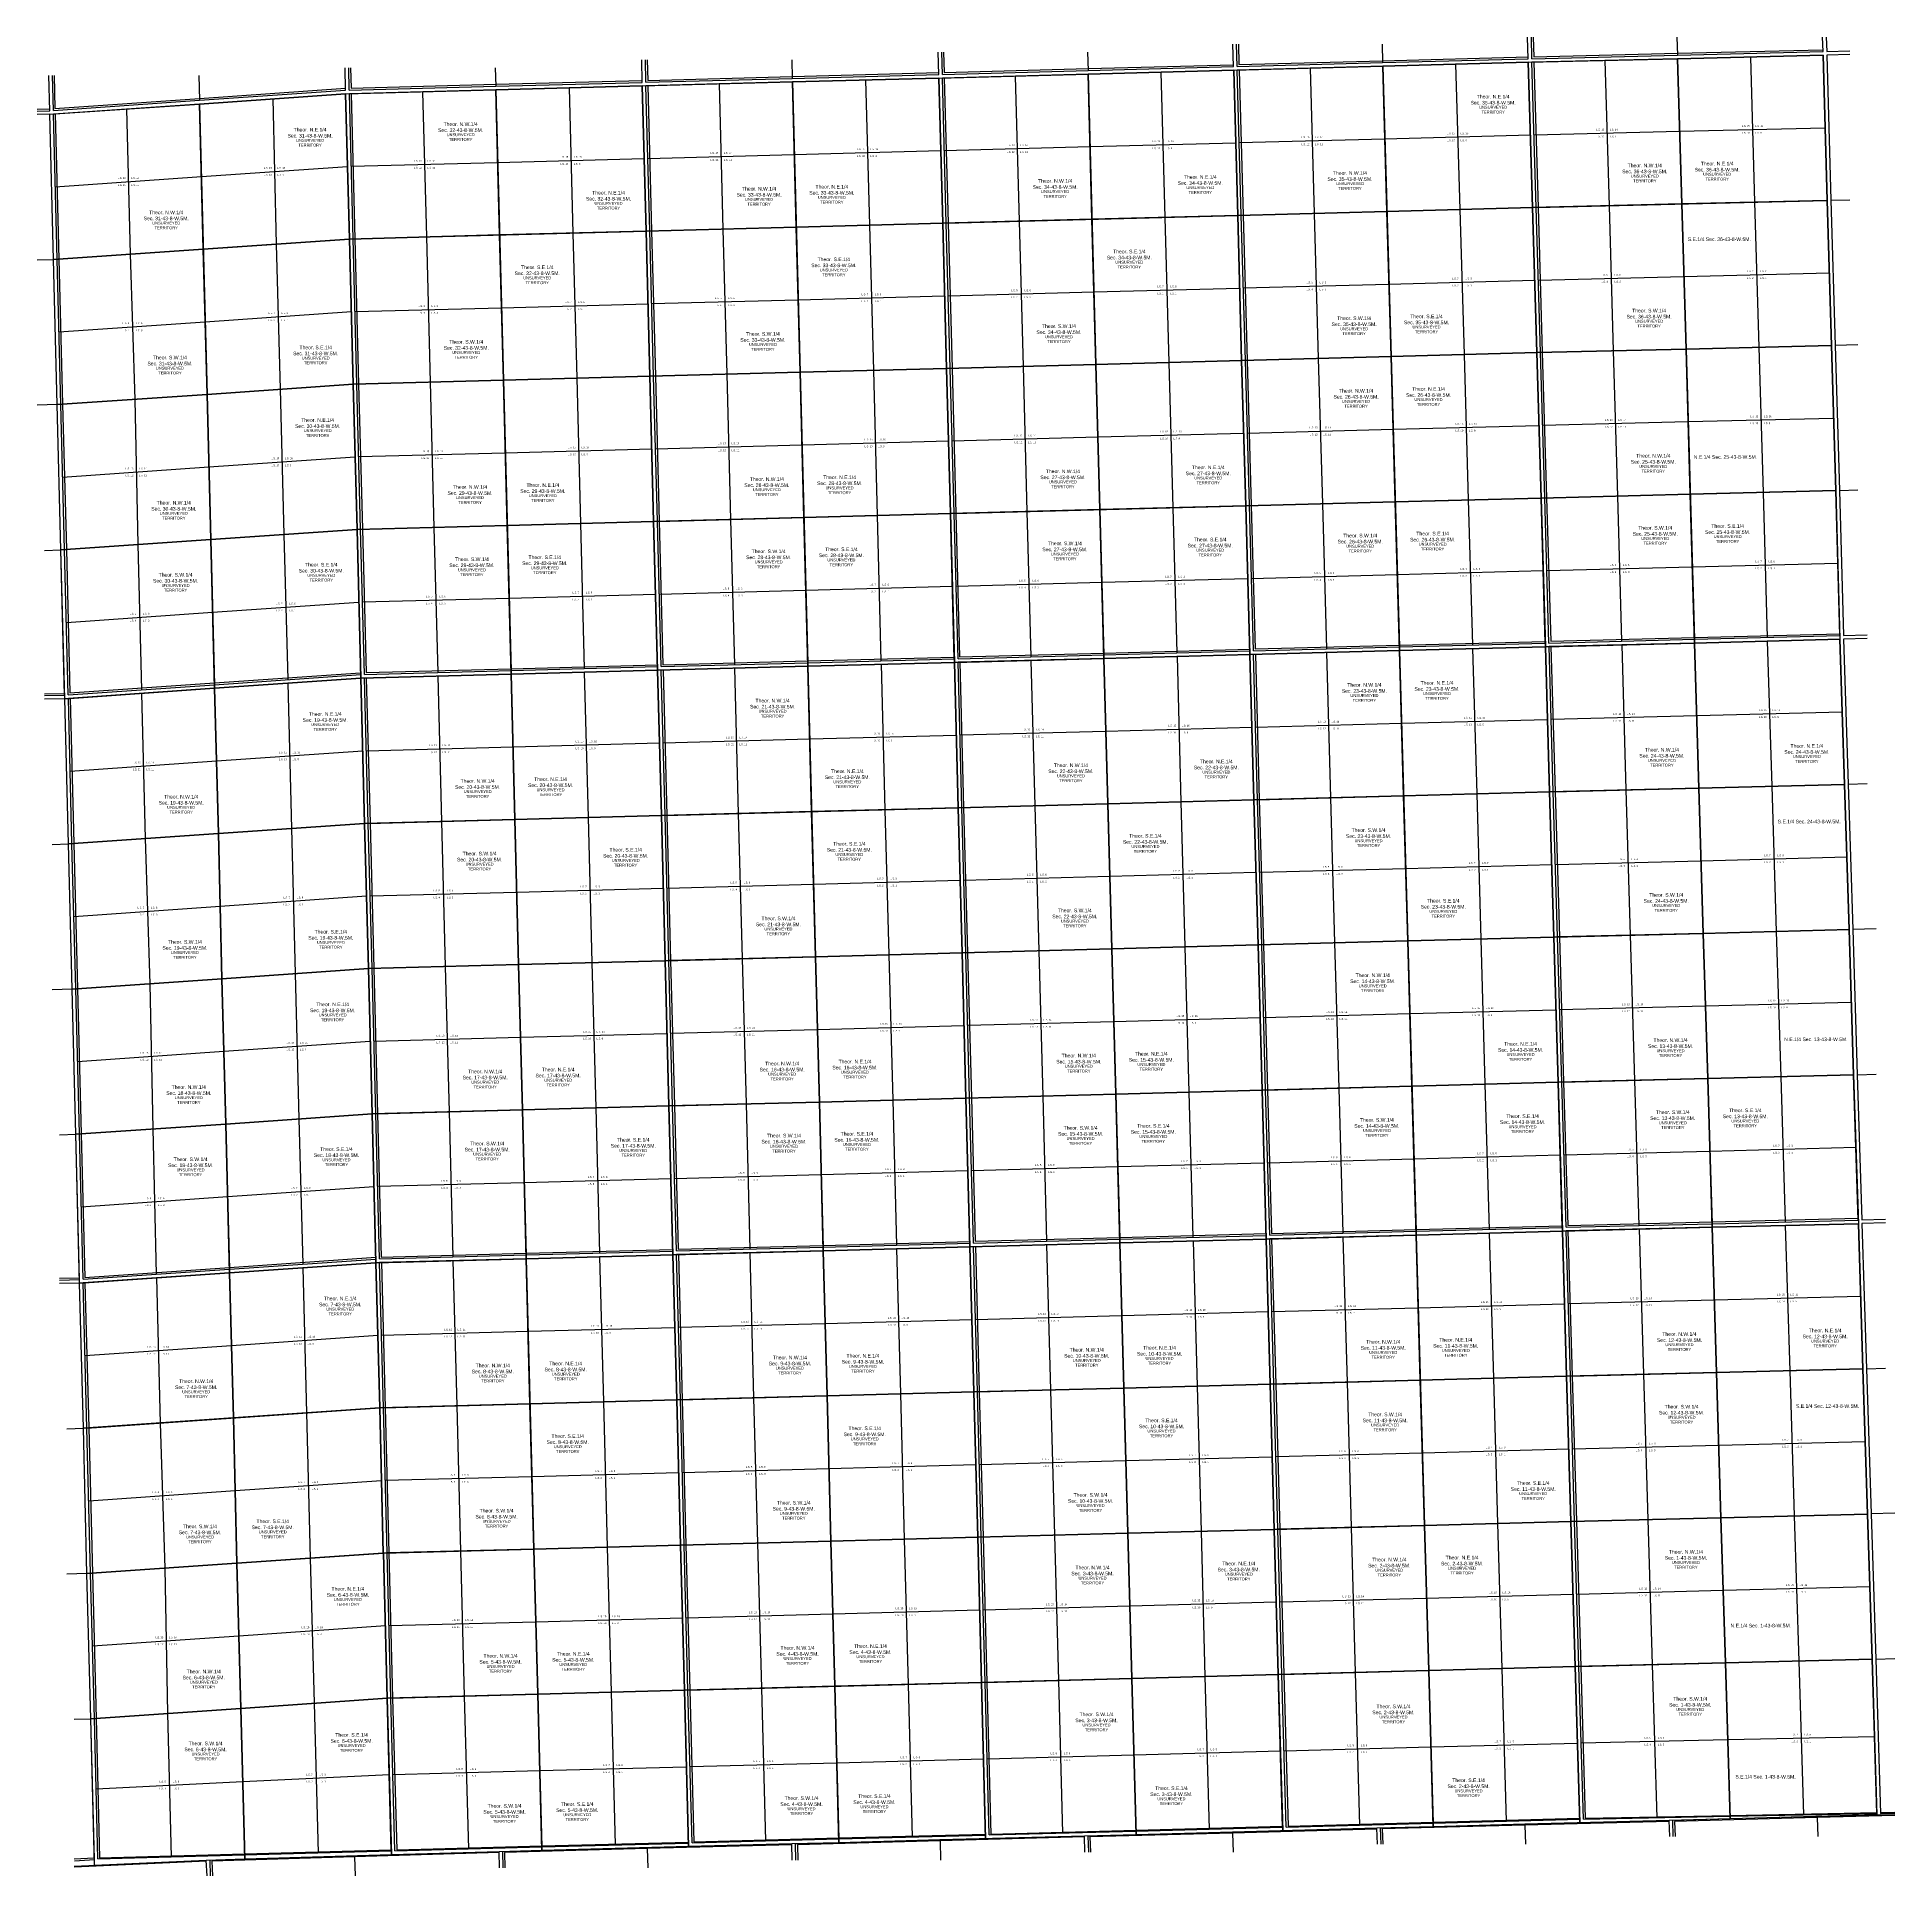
# Model space of a CAD drawing. Header units: millimetres. Extents: x 623951 to 634241, y 5836956 to 5847139.
import ezdxf

# ---------------------------------------------------------------- set-up
doc = ezdxf.new("R2010")
doc.units = ezdxf.units.MM
for name, color, linetype in [('C-SYMBOL', 7, 'Continuous'), ('C-UNS-T', 7, 'Continuous'), ('L-QSEC', 7, 'Continuous'), ('L-QUATER', 30, 'Continuous'), ('L-SEC', 7, 'Continuous'), ('L-SECTION-LSD', 7, 'Continuous'), ('L-USEC', 7, 'Continuous'), ('L-USEC-0', 1, 'Continuous'), ('L-USEC-C', 6, 'Continuous'), ('L-USEC-C-0', 6, 'Continuous'), ('L-USEC2012', 3, 'Continuous'), ('L-USEC3018', 5, 'Continuous')]:
    doc.layers.add(name, color=color, linetype=linetype)
doc.styles.add('100L', font='ARIALN.TTF', dxfattribs={"height": 11})
doc.styles.get("Standard").update_dxf_attribs({"font": 'arial.ttf'})

msp = doc.modelspace()

# ---------------------------------------------------------------- linework, layer by layer
at = {"layer": 'L-QSEC'}
for p, q in [((633034, 5847139), (633037, 5847040)), ((629769, 5847056), (629772, 5846955)), ((631402, 5847100), (631404, 5846998)), ((624847, 5846926), (624850, 5846790)), ((626489, 5846969), (626491, 5846868)), ((628131, 5847013), (628134, 5846911)), ((629772, 5846935), (629816, 5845327)), ((631405, 5846978), (631451, 5845370)), ((633038, 5847020), (633085, 5845412)), ((626492, 5846848), (626534, 5845239)), ((628135, 5846891), (628177, 5845283)), ((624851, 5846769), (624892, 5845161)), ((632255, 5846196), (633867, 5846235)), ((633887, 5846236), (633991, 5846239)), ((627344, 5846066), (628967, 5846109)), ((628987, 5846109), (630601, 5846152)), ((630621, 5846153), (632235, 5846196)), ((624062, 5845910), (625681, 5846021)), ((625701, 5846022), (627324, 5846065)), ((623951, 5845906), (624042, 5845908)), ((633085, 5845412), (633131, 5843805)), ((628177, 5845283), (628220, 5843675)), ((629816, 5845327), (629860, 5843718)), ((631451, 5845370), (631497, 5843762)), ((626534, 5845239), (626576, 5843631)), ((624892, 5845161), (624933, 5843553)), ((630666, 5844545), (632282, 5844587)), ((632302, 5844588), (633914, 5844629)), ((633934, 5844629), (634036, 5844632)), ((625743, 5844414), (627366, 5844457)), ((627387, 5844457), (629010, 5844501)), ((629030, 5844501), (630646, 5844544)), ((624103, 5844301), (625723, 5844413)), ((623992, 5844297), (624083, 5844300)), ((631497, 5843742), (631543, 5842134)), ((633131, 5843784), (633180, 5842176)), ((628220, 5843655), (628262, 5842046)), ((629860, 5843698), (629904, 5842090)), ((624934, 5843533), (624975, 5841925)), ((626576, 5843611), (626618, 5842003)), ((629073, 5842873), (630691, 5842916)), ((630711, 5842916), (632329, 5842959)), ((632349, 5842960), (633962, 5843001)), ((633982, 5843002), (634088, 5843005)), ((625785, 5842785), (627409, 5842828)), ((627429, 5842829), (629053, 5842872)), ((624144, 5842673), (625765, 5842785)), ((624034, 5842669), (624124, 5842671)), ((629904, 5842090), (629948, 5840482)), ((631543, 5842134), (631589, 5840526)), ((633180, 5842176), (633229, 5840568)), ((626618, 5842003), (626660, 5840395)), ((628262, 5842046), (628305, 5840438)), ((624975, 5841925), (625017, 5840316)), ((632396, 5841352), (634013, 5841393)), ((634033, 5841393), (634138, 5841396)), ((627471, 5841221), (629096, 5841264)), ((629116, 5841265), (630736, 5841308)), ((630756, 5841308), (632376, 5841351)), ((624185, 5841065), (625807, 5841177)), ((625827, 5841177), (627451, 5841220)), ((624075, 5841061), (624165, 5841063)), ((633229, 5840548), (633278, 5838940)), ((629948, 5840462), (629992, 5838854)), ((631590, 5840505), (631635, 5838897)), ((626660, 5840374), (626702, 5838766)), ((628305, 5840418), (628348, 5838810)), ((625017, 5840296), (625058, 5838688)), ((630801, 5839680), (632423, 5839723)), ((632444, 5839723), (634064, 5839764)), ((634084, 5839765), (634189, 5839768)), ((627514, 5839592), (629139, 5839636)), ((629159, 5839636), (630781, 5839679)), ((624227, 5839436), (625849, 5839548)), ((625869, 5839549), (627494, 5839592)), ((624116, 5839432), (624207, 5839435)), ((631635, 5838897), (631683, 5837248)), ((633278, 5838940), (633328, 5837286)), ((628348, 5838810), (628392, 5837161)), ((629992, 5838854), (630037, 5837204)), ((626702, 5838766), (626746, 5837117)), ((625058, 5838688), (625100, 5837073)), ((630846, 5838072), (632470, 5838115)), ((632490, 5838115), (634115, 5838156)), ((634135, 5838157), (634241, 5838160)), ((625910, 5837940), (627536, 5837984)), ((627556, 5837984), (629182, 5838027)), ((629202, 5838028), (630826, 5838071)), ((624268, 5837828), (625890, 5837940)), ((624157, 5837824), (624248, 5837826)), ((633811, 5837280), (633814, 5837175)), ((628953, 5837150), (628955, 5837044)), ((630573, 5837193), (630576, 5837088)), ((632192, 5837237), (632195, 5837132)), ((625709, 5837061), (625713, 5836956)), ((627331, 5837107), (627334, 5837000))]:
    msp.add_line(p, q, dxfattribs=at)
at = {"layer": 'L-QUATER'}
for points in [[(633038, 5847020), (633844, 5847039), (633867, 5846235), (633061, 5846216)], [(628946, 5846913), (629772, 5846935), (629794, 5846131), (628967, 5846109)], [(629772, 5846935), (630579, 5846956), (630601, 5846152), (629794, 5846131)], [(630579, 5846956), (631405, 5846978), (631428, 5846174), (630601, 5846152)], [(631405, 5846978), (632211, 5847000), (632235, 5846196), (631428, 5846174)], [(632211, 5847000), (633038, 5847020), (633061, 5846216), (632235, 5846196)], [(624851, 5846769), (625660, 5846826), (625681, 5846021), (624871, 5845965)], [(625660, 5846826), (626492, 5846848), (626513, 5846044), (625681, 5846021)], [(626492, 5846848), (627303, 5846869), (627324, 5846065), (626513, 5846044)], [(627303, 5846869), (628135, 5846891), (628156, 5846087), (627324, 5846065)], [(628135, 5846891), (628946, 5846913), (628967, 5846109), (628156, 5846087)], [(624021, 5846712), (624851, 5846769), (624871, 5845965), (624042, 5845908)], [(632235, 5846196), (633061, 5846216), (633085, 5845412), (632258, 5845392)], [(633061, 5846216), (633867, 5846235), (633891, 5845432), (633085, 5845412)], [(628156, 5846087), (628967, 5846109), (628989, 5845305), (628177, 5845283)], [(628967, 5846109), (629794, 5846131), (629816, 5845327), (628989, 5845305)], [(629794, 5846131), (630601, 5846152), (630623, 5845348), (629816, 5845327)], [(630601, 5846152), (631428, 5846174), (631451, 5845370), (630623, 5845348)], [(631428, 5846174), (632235, 5846196), (632258, 5845392), (631451, 5845370)], [(624871, 5845965), (625681, 5846021), (625702, 5845217), (624892, 5845161)], [(625681, 5846021), (626513, 5846044), (626534, 5845239), (625702, 5845217)], [(626513, 5846044), (627324, 5846065), (627345, 5845261), (626534, 5845239)], [(627324, 5846065), (628156, 5846087), (628177, 5845283), (627345, 5845261)], [(624042, 5845908), (624871, 5845965), (624892, 5845161), (624062, 5845104)], [(631451, 5845370), (632258, 5845392), (632282, 5844587), (631474, 5844566)], [(632258, 5845392), (633085, 5845412), (633108, 5844608), (632282, 5844587)], [(633085, 5845412), (633891, 5845432), (633914, 5844629), (633108, 5844608)], [(627345, 5845261), (628177, 5845283), (628198, 5844479), (627366, 5844457)], [(628177, 5845283), (628989, 5845305), (629010, 5844501), (628198, 5844479)], [(628989, 5845305), (629816, 5845327), (629838, 5844523), (629010, 5844501)], [(629816, 5845327), (630623, 5845348), (630646, 5844544), (629838, 5844523)], [(630623, 5845348), (631451, 5845370), (631474, 5844566), (630646, 5844544)], [(624892, 5845161), (625702, 5845217), (625723, 5844413), (624913, 5844357)], [(625702, 5845217), (626534, 5845239), (626555, 5844435), (625723, 5844413)], [(626534, 5845239), (627345, 5845261), (627366, 5844457), (626555, 5844435)], [(624062, 5845104), (624892, 5845161), (624913, 5844357), (624083, 5844300)], [(630646, 5844544), (631474, 5844566), (631497, 5843742), (630669, 5843720)], [(631474, 5844566), (632282, 5844587), (632306, 5843763), (631497, 5843742)], [(632282, 5844587), (633108, 5844608), (633131, 5843784), (632306, 5843763)], [(633108, 5844608), (633914, 5844629), (633937, 5843805), (633131, 5843784)], [(626555, 5844435), (627366, 5844457), (627388, 5843633), (626576, 5843611)], [(627366, 5844457), (628198, 5844479), (628220, 5843655), (627388, 5843633)], [(628198, 5844479), (629010, 5844501), (629032, 5843676), (628220, 5843655)], [(629010, 5844501), (629838, 5844523), (629860, 5843698), (629032, 5843676)], [(629838, 5844523), (630646, 5844544), (630669, 5843720), (629860, 5843698)], [(624083, 5844300), (624913, 5844357), (624934, 5843533), (624104, 5843475)], [(624913, 5844357), (625723, 5844413), (625744, 5843589), (624934, 5843533)], [(625723, 5844413), (626555, 5844435), (626576, 5843611), (625744, 5843589)], [(630669, 5843720), (631497, 5843742), (631520, 5842938), (630691, 5842916)], [(631497, 5843742), (632306, 5843763), (632329, 5842959), (631520, 5842938)], [(632306, 5843763), (633131, 5843784), (633156, 5842980), (632329, 5842959)], [(633131, 5843784), (633937, 5843805), (633962, 5843001), (633156, 5842980)], [(626576, 5843611), (627388, 5843633), (627409, 5842828), (626597, 5842807)], [(627388, 5843633), (628220, 5843655), (628241, 5842851), (627409, 5842828)], [(628220, 5843655), (629032, 5843676), (629053, 5842872), (628241, 5842851)], [(629032, 5843676), (629860, 5843698), (629882, 5842894), (629053, 5842872)], [(629860, 5843698), (630669, 5843720), (630691, 5842916), (629882, 5842894)], [(624104, 5843475), (624934, 5843533), (624955, 5842729), (624124, 5842671)], [(624934, 5843533), (625744, 5843589), (625765, 5842785), (624955, 5842729)], [(625744, 5843589), (626576, 5843611), (626597, 5842807), (625765, 5842785)], [(629882, 5842894), (630691, 5842916), (630714, 5842112), (629904, 5842090)], [(630691, 5842916), (631520, 5842938), (631543, 5842134), (630714, 5842112)], [(631520, 5842938), (632329, 5842959), (632353, 5842155), (631543, 5842134)], [(632329, 5842959), (633156, 5842980), (633180, 5842176), (632353, 5842155)], [(633156, 5842980), (633962, 5843001), (633988, 5842197), (633180, 5842176)], [(626597, 5842807), (627409, 5842828), (627430, 5842024), (626618, 5842003)], [(627409, 5842828), (628241, 5842851), (628262, 5842046), (627430, 5842024)], [(628241, 5842851), (629053, 5842872), (629075, 5842068), (628262, 5842046)], [(629053, 5842872), (629882, 5842894), (629904, 5842090), (629075, 5842068)], [(624124, 5842671), (624955, 5842729), (624975, 5841925), (624145, 5841867)], [(624955, 5842729), (625765, 5842785), (625786, 5841981), (624975, 5841925)], [(625765, 5842785), (626597, 5842807), (626618, 5842003), (625786, 5841981)], [(633180, 5842176), (633988, 5842197), (634013, 5841393), (633205, 5841372)], [(629075, 5842068), (629904, 5842090), (629926, 5841286), (629096, 5841264)], [(629904, 5842090), (630714, 5842112), (630736, 5841308), (629926, 5841286)], [(630714, 5842112), (631543, 5842134), (631566, 5841330), (630736, 5841308)], [(631543, 5842134), (632353, 5842155), (632376, 5841351), (631566, 5841330)], [(632353, 5842155), (633180, 5842176), (633205, 5841372), (632376, 5841351)], [(625786, 5841981), (626618, 5842003), (626639, 5841199), (625807, 5841177)], [(626618, 5842003), (627430, 5842024), (627451, 5841220), (626639, 5841199)], [(627430, 5842024), (628262, 5842046), (628284, 5841242), (627451, 5841220)], [(628262, 5842046), (629075, 5842068), (629096, 5841264), (628284, 5841242)], [(624145, 5841867), (624975, 5841925), (624996, 5841120), (624165, 5841063)], [(624975, 5841925), (625786, 5841981), (625807, 5841177), (624996, 5841120)], [(632376, 5841351), (633205, 5841372), (633229, 5840548), (632400, 5840527)], [(633205, 5841372), (634013, 5841393), (634039, 5840568), (633229, 5840548)], [(628284, 5841242), (629096, 5841264), (629118, 5840440), (628305, 5840418)], [(629096, 5841264), (629926, 5841286), (629948, 5840462), (629118, 5840440)], [(629926, 5841286), (630736, 5841308), (630759, 5840483), (629948, 5840462)], [(630736, 5841308), (631566, 5841330), (631590, 5840505), (630759, 5840483)], [(631566, 5841330), (632376, 5841351), (632400, 5840527), (631590, 5840505)], [(624996, 5841120), (625807, 5841177), (625828, 5840352), (625017, 5840296)], [(625807, 5841177), (626639, 5841199), (626660, 5840374), (625828, 5840352)], [(626639, 5841199), (627451, 5841220), (627473, 5840396), (626660, 5840374)], [(627451, 5841220), (628284, 5841242), (628305, 5840418), (627473, 5840396)], [(624165, 5841063), (624996, 5841120), (625017, 5840296), (624186, 5840239)], [(632400, 5840527), (633229, 5840548), (633254, 5839744), (632423, 5839723)], [(633229, 5840548), (634039, 5840568), (634064, 5839764), (633254, 5839744)], [(629118, 5840440), (629948, 5840462), (629970, 5839658), (629139, 5839636)], [(629948, 5840462), (630759, 5840483), (630781, 5839679), (629970, 5839658)], [(630759, 5840483), (631590, 5840505), (631612, 5839701), (630781, 5839679)], [(631590, 5840505), (632400, 5840527), (632423, 5839723), (631612, 5839701)], [(625017, 5840296), (625828, 5840352), (625849, 5839548), (625038, 5839492)], [(625828, 5840352), (626660, 5840374), (626681, 5839570), (625849, 5839548)], [(626660, 5840374), (627473, 5840396), (627494, 5839592), (626681, 5839570)], [(627473, 5840396), (628305, 5840418), (628327, 5839614), (627494, 5839592)], [(628305, 5840418), (629118, 5840440), (629139, 5839636), (628327, 5839614)], [(624186, 5840239), (625017, 5840296), (625038, 5839492), (624207, 5839435)], [(631612, 5839701), (632423, 5839723), (632446, 5838919), (631635, 5838897)], [(632423, 5839723), (633254, 5839744), (633278, 5838940), (632446, 5838919)], [(633254, 5839744), (634064, 5839764), (634089, 5838960), (633278, 5838940)], [(628327, 5839614), (629139, 5839636), (629161, 5838832), (628348, 5838810)], [(629139, 5839636), (629970, 5839658), (629992, 5838854), (629161, 5838832)], [(629970, 5839658), (630781, 5839679), (630804, 5838875), (629992, 5838854)], [(630781, 5839679), (631612, 5839701), (631635, 5838897), (630804, 5838875)], [(625038, 5839492), (625849, 5839548), (625868, 5838744), (625058, 5838688)], [(625849, 5839548), (626681, 5839570), (626702, 5838766), (625868, 5838744)], [(626681, 5839570), (627494, 5839592), (627515, 5838788), (626702, 5838766)], [(627494, 5839592), (628327, 5839614), (628348, 5838810), (627515, 5838788)], [(624207, 5839435), (625038, 5839492), (625058, 5838688), (624227, 5838630)], [(630804, 5838875), (631635, 5838897), (631659, 5838093), (630826, 5838071)], [(631635, 5838897), (632447, 5838919), (632470, 5838115), (631659, 5838093)], [(632446, 5838919), (633278, 5838940), (633303, 5838136), (632470, 5838115)], [(633278, 5838940), (634089, 5838960), (634115, 5838156), (633303, 5838136)], [(627515, 5838788), (628348, 5838810), (628369, 5838006), (627536, 5837984)], [(628348, 5838810), (629161, 5838832), (629182, 5838027), (628369, 5838006)], [(629161, 5838832), (629992, 5838854), (630014, 5838050), (629182, 5838027)], [(629992, 5838854), (630804, 5838875), (630826, 5838071), (630014, 5838050)], [(625058, 5838688), (625869, 5838744), (625890, 5837940), (625079, 5837884)], [(625869, 5838744), (626702, 5838766), (626724, 5837962), (625890, 5837940)], [(626702, 5838766), (627515, 5838788), (627536, 5837984), (626724, 5837962)], [(624227, 5838630), (625058, 5838688), (625079, 5837884), (624248, 5837826)], [(630826, 5838071), (631659, 5838093), (631683, 5837228), (631372, 5837220), (630851, 5837206)], [(631659, 5838093), (632470, 5838115), (632496, 5837250), (631683, 5837228)], [(632470, 5838115), (633303, 5838136), (633329, 5837272), (632991, 5837263), (632496, 5837250)], [(633303, 5838136), (634115, 5838156), (634142, 5837294), (633329, 5837272)], [(626724, 5837962), (627536, 5837984), (627559, 5837118), (626747, 5837097)], [(627536, 5837984), (628369, 5838006), (628392, 5837140), (628132, 5837133), (627559, 5837118)], [(628369, 5838006), (629182, 5838027), (629205, 5837162), (628392, 5837140)], [(629182, 5838027), (630014, 5838050), (630038, 5837184), (629753, 5837177), (629205, 5837162)], [(630014, 5838050), (630826, 5838071), (630851, 5837206), (630038, 5837184)], [(624248, 5837826), (625079, 5837884), (625101, 5837048), (624888, 5837042), (624268, 5837014)], [(625079, 5837884), (625890, 5837940), (625914, 5837072), (625101, 5837048)], [(625890, 5837940), (626724, 5837962), (626747, 5837097), (626510, 5837090), (625914, 5837072)]]:
    msp.add_lwpolyline(points, close=True, dxfattribs=at)
at = {"layer": 'L-SEC'}
for points in [[(633844, 5847059), (633841, 5847139)], [(633861, 5847139), (633864, 5847060)], [(633867, 5846235), (633844, 5847039)], [(633864, 5847060), (633991, 5847063)], [(633991, 5847043), (633864, 5847040)], [(633864, 5847040), (633887, 5846236)], [(633891, 5845432), (633867, 5846235)], [(633887, 5846236), (633911, 5845432)], [(633891, 5845432), (633085, 5845412)], [(633914, 5844629), (633891, 5845432)], [(634036, 5845436), (633911, 5845432)], [(633911, 5845432), (633934, 5844629)], [(633936, 5843825), (633914, 5844629)], [(633934, 5844629), (633957, 5843826)], [(633962, 5843001), (633937, 5843805)], [(633957, 5843826), (634088, 5843830)], [(634088, 5843809), (633957, 5843806)], [(633957, 5843806), (633982, 5843002)], [(633988, 5842197), (633962, 5843001)], [(633982, 5843002), (634008, 5842197)], [(633988, 5842197), (633180, 5842176)], [(634013, 5841393), (633988, 5842197)], [(634138, 5842201), (634008, 5842197)], [(634008, 5842197), (634033, 5841393)], [(634038, 5840588), (634013, 5841393)], [(634033, 5841393), (634058, 5840589)], [(634064, 5839764), (634039, 5840568)], [(634058, 5840589), (634189, 5840593)], [(634189, 5840573), (634059, 5840569)], [(634059, 5840569), (634084, 5839765)], [(634089, 5838960), (634064, 5839764)], [(634084, 5839765), (634110, 5838961)], [(634089, 5838960), (633278, 5838940)], [(634115, 5838156), (634089, 5838960)], [(634241, 5838965), (634110, 5838961)], [(634110, 5838961), (634135, 5838157)], [(634141, 5837301), (634115, 5838156)], [(634135, 5838157), (634161, 5837302)]]:
    msp.add_lwpolyline(points, dxfattribs=at)
at = {"layer": 'L-SECTION-LSD'}
for p, q in [((633441, 5847029), (633464, 5846226)), ((629369, 5846924), (629391, 5846120)), ((630175, 5846945), (630198, 5846141)), ((631002, 5846967), (631025, 5846163)), ((631808, 5846989), (631831, 5846185)), ((632635, 5847010), (632658, 5846206)), ((626086, 5846837), (626107, 5846033)), ((626898, 5846858), (626919, 5846054)), ((627729, 5846881), (627750, 5846076)), ((628540, 5846902), (628562, 5846098)), ((624446, 5846741), (624467, 5845938)), ((625256, 5846797), (625276, 5845993)), ((632243, 5846598), (633049, 5846618)), ((633049, 5846618), (633856, 5846637)), ((628977, 5846511), (629783, 5846533)), ((629783, 5846533), (630590, 5846554)), ((630610, 5846555), (631416, 5846576)), ((631416, 5846576), (632223, 5846598)), ((624861, 5846367), (625671, 5846423)), ((625691, 5846424), (626502, 5846446)), ((626502, 5846446), (627314, 5846467)), ((627334, 5846468), (628145, 5846489)), ((628145, 5846489), (628957, 5846511)), ((624051, 5846311), (624861, 5846367)), ((632658, 5846206), (632681, 5845402)), ((633464, 5846226), (633488, 5845422)), ((629391, 5846120), (629412, 5845316)), ((630198, 5846141), (630220, 5845337)), ((631025, 5846163), (631047, 5845359)), ((631831, 5846185), (631855, 5845381)), ((626107, 5846033), (626128, 5845229)), ((626919, 5846054), (626940, 5845250)), ((627750, 5846076), (627771, 5845272)), ((628562, 5846098), (628583, 5845294)), ((624467, 5845938), (624492, 5845133)), ((625276, 5845993), (625297, 5845189)), ((631439, 5845772), (632246, 5845794)), ((632267, 5845794), (633073, 5845814)), ((633073, 5845814), (633879, 5845834)), ((628166, 5845685), (628978, 5845707)), ((628998, 5845707), (629805, 5845729)), ((629805, 5845729), (630612, 5845750)), ((630632, 5845751), (631439, 5845772)), ((624882, 5845563), (625692, 5845619)), ((625712, 5845620), (626523, 5845641)), ((626523, 5845641), (627335, 5845663)), ((627355, 5845664), (628166, 5845685)), ((624072, 5845507), (624882, 5845563)), ((631855, 5845381), (631878, 5844577)), ((632681, 5845402), (632705, 5844598)), ((633488, 5845422), (633511, 5844618)), ((628583, 5845294), (628604, 5844490)), ((629412, 5845316), (629434, 5844512)), ((630220, 5845337), (630242, 5844533)), ((631047, 5845359), (631070, 5844555)), ((625297, 5845189), (625318, 5844385)), ((626128, 5845229), (626149, 5844424)), ((626940, 5845250), (626961, 5844446)), ((627771, 5845272), (627792, 5844468)), ((624492, 5845133), (624508, 5844329)), ((631462, 5844968), (632270, 5844989)), ((632290, 5844990), (633096, 5845010)), ((633096, 5845010), (633902, 5845030)), ((627376, 5844859), (628188, 5844881)), ((628188, 5844881), (628999, 5844903)), ((629019, 5844903), (629827, 5844925)), ((629827, 5844925), (630635, 5844946)), ((630655, 5844947), (631462, 5844968)), ((624902, 5844759), (625712, 5844815)), ((625733, 5844816), (626544, 5844837)), ((626544, 5844837), (627356, 5844859)), ((624092, 5844703), (624902, 5844759)), ((631878, 5844577), (631901, 5843773)), ((632705, 5844598), (632728, 5843794)), ((633511, 5844618), (633534, 5843815)), ((627792, 5844468), (627814, 5843664)), ((628604, 5844490), (628625, 5843686)), ((629434, 5844512), (629456, 5843708)), ((630242, 5844533), (630264, 5843729)), ((631070, 5844555), (631093, 5843751)), ((625318, 5844385), (625339, 5843581)), ((626149, 5844424), (626170, 5843620)), ((626961, 5844446), (626982, 5843642)), ((624508, 5844329), (624529, 5843525)), ((630677, 5844142), (631485, 5844164)), ((631485, 5844164), (632293, 5844185)), ((632313, 5844186), (633119, 5844206)), ((633119, 5844206), (633925, 5844227)), ((626565, 5844033), (627377, 5844055)), ((627397, 5844055), (628209, 5844077)), ((628209, 5844077), (629021, 5844098)), ((629041, 5844099), (629849, 5844120)), ((629849, 5844120), (630657, 5844142)), ((624113, 5843898), (624923, 5843955)), ((624923, 5843955), (625733, 5844011)), ((625753, 5844012), (626565, 5844033)), ((631901, 5843753), (631925, 5842949)), ((632729, 5843774), (632752, 5842970)), ((633534, 5843795), (633559, 5842991)), ((627814, 5843644), (627835, 5842840)), ((628626, 5843666), (628647, 5842861)), ((629456, 5843688), (629478, 5842883)), ((630265, 5843709), (630287, 5842905)), ((631093, 5843731), (631116, 5842927)), ((625339, 5843561), (625360, 5842757)), ((626170, 5843600), (626191, 5842796)), ((626982, 5843622), (627003, 5842818)), ((624529, 5843505), (624549, 5842701)), ((630700, 5843318), (631509, 5843340)), ((631509, 5843340), (632317, 5843361)), ((632337, 5843362), (633144, 5843382)), ((633144, 5843382), (633950, 5843403)), ((626587, 5843209), (627399, 5843231)), ((627419, 5843231), (628231, 5843253)), ((628231, 5843253), (629043, 5843274)), ((629063, 5843275), (629871, 5843296)), ((629871, 5843296), (630680, 5843318)), ((624134, 5843075), (624944, 5843131)), ((624944, 5843131), (625755, 5843187)), ((625775, 5843187), (626587, 5843209)), ((631116, 5842927), (631138, 5842123)), ((631925, 5842949), (631948, 5842144)), ((632752, 5842970), (632776, 5842166)), ((633559, 5842991), (633584, 5842187)), ((627003, 5842818), (627024, 5842014)), ((627835, 5842840), (627856, 5842036)), ((628647, 5842861), (628669, 5842057)), ((629478, 5842883), (629499, 5842079)), ((630287, 5842905), (630309, 5842101)), ((625360, 5842757), (625380, 5841953)), ((626191, 5842796), (626212, 5841992)), ((624549, 5842701), (624575, 5841897)), ((629893, 5842492), (630702, 5842514)), ((630723, 5842514), (631532, 5842536)), ((631532, 5842536), (632341, 5842557)), ((632361, 5842558), (633168, 5842578)), ((633168, 5842578), (633975, 5842599)), ((625795, 5842383), (626608, 5842405)), ((626608, 5842405), (627420, 5842426)), ((627440, 5842427), (628252, 5842449)), ((628252, 5842449), (629064, 5842470)), ((629084, 5842471), (629893, 5842492)), ((624154, 5842270), (624965, 5842327)), ((624965, 5842327), (625775, 5842383)), ((630309, 5842101), (630331, 5841297)), ((631138, 5842123), (631161, 5841319)), ((631948, 5842144), (631971, 5841340)), ((632776, 5842166), (632800, 5841362)), ((633584, 5842187), (633609, 5841382)), ((626212, 5841992), (626233, 5841188)), ((627024, 5842014), (627045, 5841209)), ((627856, 5842036), (627878, 5841232)), ((628669, 5842057), (628690, 5841253)), ((629499, 5842079), (629521, 5841275)), ((624575, 5841897), (624591, 5841093)), ((625380, 5841953), (625401, 5841149)), ((633192, 5841774), (634000, 5841795)), ((629105, 5841667), (629915, 5841688)), ((629915, 5841688), (630725, 5841710)), ((630745, 5841710), (631555, 5841732)), ((631555, 5841732), (632364, 5841753)), ((632384, 5841754), (633192, 5841774)), ((624986, 5841523), (625796, 5841579)), ((625816, 5841579), (626628, 5841601)), ((626628, 5841601), (627441, 5841622)), ((627461, 5841623), (628273, 5841644)), ((628273, 5841644), (629085, 5841666)), ((624175, 5841466), (624986, 5841523)), ((633609, 5841382), (633634, 5840578)), ((629521, 5841275), (629543, 5840471)), ((630331, 5841297), (630353, 5840493)), ((631161, 5841319), (631184, 5840515)), ((631971, 5841340), (631994, 5840536)), ((632800, 5841362), (632824, 5840558)), ((626233, 5841188), (626254, 5840384)), ((627045, 5841209), (627066, 5840405)), ((627878, 5841232), (627899, 5840427)), ((628690, 5841253), (628711, 5840449)), ((624591, 5841093), (624611, 5840288)), ((625401, 5841149), (625422, 5840344)), ((632408, 5840950), (633217, 5840970)), ((633217, 5840970), (634026, 5840991)), ((628294, 5840840), (629107, 5840862)), ((629127, 5840862), (629937, 5840884)), ((629937, 5840884), (630747, 5840906)), ((630767, 5840906), (631578, 5840928)), ((631578, 5840928), (632388, 5840949)), ((625006, 5840718), (625817, 5840774)), ((625837, 5840775), (626649, 5840797)), ((626649, 5840797), (627462, 5840818)), ((627482, 5840819), (628294, 5840840)), ((624195, 5840662), (625006, 5840718)), ((633634, 5840558), (633659, 5839754)), ((629543, 5840451), (629565, 5839647)), ((630354, 5840473), (630376, 5839669)), ((631184, 5840495), (631207, 5839691)), ((631995, 5840516), (632018, 5839712)), ((632825, 5840538), (632849, 5839734)), ((626254, 5840364), (626275, 5839560)), ((627067, 5840385), (627088, 5839581)), ((627899, 5840407), (627920, 5839603)), ((628712, 5840429), (628733, 5839625)), ((624612, 5840268), (624632, 5839464)), ((625422, 5840324), (625443, 5839520)), ((632432, 5840126), (633242, 5840146)), ((633242, 5840146), (634051, 5840166)), ((628316, 5840016), (629129, 5840038)), ((629149, 5840038), (629959, 5840060)), ((629959, 5840060), (630770, 5840081)), ((630790, 5840082), (631601, 5840103)), ((631601, 5840103), (632412, 5840125)), ((625027, 5839894), (625838, 5839950)), ((625858, 5839951), (626671, 5839972)), ((626671, 5839972), (627483, 5839994)), ((627504, 5839995), (628316, 5840016)), ((624216, 5839838), (625027, 5839894)), ((632849, 5839734), (632873, 5838930)), ((633659, 5839754), (633684, 5838950)), ((628733, 5839625), (628754, 5838821)), ((629565, 5839647), (629587, 5838843)), ((630376, 5839669), (630398, 5838864)), ((631207, 5839691), (631230, 5838887)), ((632018, 5839712), (632041, 5838908)), ((625443, 5839520), (625464, 5838716)), ((626275, 5839560), (626296, 5838755)), ((627088, 5839581), (627109, 5838777)), ((627920, 5839603), (627942, 5838799)), ((624632, 5839464), (624658, 5838660)), ((631624, 5839299), (632435, 5839321)), ((632455, 5839322), (633266, 5839342)), ((633266, 5839342), (634077, 5839362)), ((627525, 5839190), (628337, 5839212)), ((628337, 5839212), (629150, 5839234)), ((629170, 5839234), (629981, 5839256)), ((629981, 5839256), (630793, 5839277)), ((630813, 5839278), (631624, 5839299)), ((625048, 5839090), (625859, 5839146)), ((625879, 5839147), (626692, 5839168)), ((626692, 5839168), (627504, 5839190)), ((624237, 5839034), (625048, 5839090)), ((632041, 5838908), (632064, 5838104)), ((632873, 5838930), (632897, 5838126)), ((633684, 5838950), (633709, 5838146)), ((627942, 5838799), (627963, 5837995)), ((628754, 5838821), (628776, 5838017)), ((629587, 5838843), (629608, 5838039)), ((630398, 5838864), (630420, 5838060)), ((631230, 5838887), (631252, 5838082)), ((625464, 5838716), (625485, 5837912)), ((626296, 5838755), (626317, 5837951)), ((627109, 5838777), (627130, 5837973)), ((624658, 5838660), (624673, 5837856)), ((630835, 5838474), (631647, 5838495)), ((631647, 5838495), (632459, 5838517)), ((632479, 5838517), (633290, 5838538)), ((633290, 5838538), (634102, 5838558)), ((626713, 5838364), (627526, 5838386)), ((627546, 5838386), (628359, 5838408)), ((628359, 5838408), (629171, 5838429)), ((629191, 5838430), (630003, 5838452)), ((630003, 5838452), (630815, 5838473)), ((624257, 5838230), (625069, 5838286)), ((625069, 5838286), (625880, 5838342)), ((625900, 5838343), (626713, 5838364)), ((631252, 5838082), (631276, 5837237)), ((632064, 5838104), (632089, 5837259)), ((632897, 5838126), (632922, 5837278)), ((633709, 5838146), (633735, 5837294)), ((627130, 5837973), (627152, 5837128)), ((627963, 5837995), (627985, 5837150)), ((628776, 5838017), (628798, 5837171)), ((629608, 5838039), (629631, 5837193)), ((630420, 5838060), (630444, 5837215)), ((625485, 5837912), (625507, 5837084)), ((626317, 5837951), (626340, 5837106)), ((624673, 5837856), (624694, 5837062)), ((630858, 5837649), (631671, 5837671)), ((631671, 5837671), (632483, 5837692)), ((632503, 5837693), (633316, 5837711)), ((633316, 5837711), (634128, 5837729)), ((626735, 5837539), (627547, 5837561)), ((627568, 5837562), (628380, 5837583)), ((628380, 5837583), (629193, 5837605)), ((629213, 5837605), (630026, 5837627)), ((630026, 5837627), (630838, 5837649)), ((624278, 5837439), (625090, 5837478)), ((625090, 5837478), (625902, 5837517)), ((625922, 5837518), (626735, 5837539))]:
    msp.add_line(p, q, dxfattribs=at)
at = {"layer": 'L-USEC'}
for points in [[(632258, 5845392), (631451, 5845370)], [(633085, 5845412), (632278, 5845392)], [(628177, 5845283), (627365, 5845261)], [(628989, 5845305), (628177, 5845283)], [(629816, 5845327), (629009, 5845305)], [(630623, 5845348), (629816, 5845327)], [(631451, 5845370), (630644, 5845349)], [(625702, 5845217), (624892, 5845161)], [(626534, 5845239), (625722, 5845218)], [(627345, 5845261), (626534, 5845239)], [(624062, 5845104), (623951, 5845101)], [(624892, 5845161), (624092, 5845106)], [(629904, 5842090), (629095, 5842069)], [(630714, 5842112), (629904, 5842090)], [(631543, 5842134), (630734, 5842112)], [(632353, 5842155), (631543, 5842134)], [(633180, 5842176), (632373, 5842156)], [(626618, 5842003), (625806, 5841981)], [(627430, 5842024), (626618, 5842003)], [(628262, 5842046), (627450, 5842025)], [(629075, 5842068), (628262, 5842046)], [(624975, 5841925), (624175, 5841869)], [(625786, 5841981), (624975, 5841925)], [(624145, 5841867), (624034, 5841864)], [(631635, 5838897), (630824, 5838876)], [(632447, 5838919), (631635, 5838897)], [(633278, 5838940), (632467, 5838919)], [(628348, 5838810), (627535, 5838788)], [(629161, 5838832), (628348, 5838810)], [(629992, 5838854), (629181, 5838832)], [(630804, 5838875), (629992, 5838854)], [(625869, 5838744), (625058, 5838688)], [(626702, 5838766), (625890, 5838745)], [(627515, 5838788), (626702, 5838766)], [(624227, 5838630), (624116, 5838628)], [(625058, 5838688), (624257, 5838632)]]:
    msp.add_lwpolyline(points, dxfattribs=at)
at = {"layer": 'L-USEC-0'}
for points in [[(632211, 5847020), (632207, 5847139)], [(628945, 5846933), (628942, 5847056)], [(630578, 5846976), (630575, 5847100)], [(633844, 5847039), (633038, 5847020)], [(624021, 5846732), (624016, 5846926)], [(625660, 5846846), (625657, 5846969)], [(627303, 5846889), (627300, 5847013)], [(629772, 5846935), (628966, 5846913)], [(630579, 5846956), (629772, 5846935)], [(630601, 5846152), (630579, 5846956)], [(631405, 5846978), (630599, 5846957)], [(632211, 5847000), (631405, 5846978)], [(632235, 5846196), (632211, 5847000)], [(633038, 5847020), (632231, 5847000)], [(624851, 5846790), (625660, 5846846)], [(625660, 5846826), (624851, 5846769)], [(625681, 5846021), (625660, 5846826)], [(626492, 5846848), (625681, 5846826)], [(627303, 5846869), (626492, 5846848)], [(627324, 5846065), (627303, 5846869)], [(628135, 5846891), (627323, 5846870)], [(628946, 5846913), (628135, 5846891)], [(628967, 5846109), (628946, 5846913)], [(624021, 5846712), (623951, 5846710)], [(624042, 5845908), (624021, 5846712)], [(628989, 5845305), (628967, 5846109)], [(630623, 5845348), (630601, 5846152)], [(632258, 5845392), (632235, 5846196)], [(625702, 5845217), (625681, 5846021)], [(627345, 5845261), (627324, 5846065)], [(632282, 5844587), (632258, 5845392)], [(629010, 5844501), (628989, 5845305)], [(630646, 5844544), (630623, 5845348)], [(625723, 5844413), (625702, 5845217)], [(627366, 5844457), (627345, 5845261)], [(624083, 5844300), (624062, 5845104)], [(632305, 5843783), (632282, 5844587)], [(627388, 5843653), (627366, 5844457)], [(629031, 5843696), (629010, 5844501)], [(630668, 5843740), (630646, 5844544)], [(625744, 5843609), (625723, 5844413)], [(624103, 5843495), (624083, 5844300)], [(631497, 5843742), (630689, 5843720)], [(632306, 5843763), (631497, 5843742)], [(632329, 5842959), (632306, 5843763)], [(633131, 5843784), (632326, 5843764)], [(633937, 5843805), (633131, 5843784)], [(627388, 5843633), (626576, 5843611)], [(627409, 5842828), (627388, 5843633)], [(628220, 5843655), (627408, 5843633)], [(629032, 5843676), (628220, 5843655)], [(629053, 5842872), (629032, 5843676)], [(629860, 5843698), (629052, 5843677)], [(630669, 5843720), (629860, 5843698)], [(630691, 5842916), (630669, 5843720)], [(624934, 5843553), (625744, 5843609)], [(625744, 5843589), (624934, 5843533)], [(625765, 5842785), (625744, 5843589)], [(626576, 5843611), (625764, 5843589)], [(624104, 5843475), (623992, 5843473)], [(624124, 5842671), (624104, 5843475)], [(630714, 5842112), (630691, 5842916)], [(632353, 5842155), (632329, 5842959)], [(627430, 5842024), (627409, 5842828)], [(629075, 5842068), (629053, 5842872)], [(625786, 5841981), (625765, 5842785)], [(630736, 5841308), (630714, 5842112)], [(632376, 5841351), (632353, 5842155)], [(627451, 5841220), (627430, 5842024)], [(629096, 5841264), (629075, 5842068)], [(625807, 5841177), (625786, 5841981)], [(624165, 5841063), (624145, 5841867)], [(629117, 5840460), (629096, 5841264)], [(630758, 5840503), (630736, 5841308)], [(632399, 5840547), (632376, 5841351)], [(625827, 5840372), (625807, 5841177)], [(627472, 5840416), (627451, 5841220)], [(633229, 5840548), (632420, 5840528)], [(634039, 5840568), (633229, 5840548)], [(629948, 5840462), (629138, 5840440)], [(630759, 5840483), (629948, 5840462)], [(630781, 5839679), (630759, 5840483)], [(631590, 5840505), (630779, 5840484)], [(632400, 5840527), (631590, 5840505)], [(632423, 5839723), (632400, 5840527)], [(625017, 5840316), (625827, 5840372)], [(625828, 5840352), (625017, 5840296)], [(625849, 5839548), (625828, 5840352)], [(626660, 5840374), (625848, 5840353)], [(627473, 5840396), (626660, 5840374)], [(627494, 5839592), (627473, 5840396)], [(628305, 5840418), (627493, 5840397)], [(629118, 5840440), (628305, 5840418)], [(629139, 5839636), (629118, 5840440)], [(624186, 5840239), (624075, 5840236)], [(624207, 5839435), (624186, 5840239)], [(632447, 5838919), (632423, 5839723)], [(629161, 5838832), (629139, 5839636)], [(630804, 5838875), (630781, 5839679)], [(625869, 5838744), (625849, 5839548)], [(627515, 5838788), (627494, 5839592)], [(632470, 5838115), (632447, 5838919)], [(629182, 5838027), (629161, 5838832)], [(630826, 5838071), (630804, 5838875)], [(625890, 5837940), (625869, 5838744)], [(627536, 5837984), (627515, 5838788)], [(624248, 5837826), (624227, 5838630)], [(632496, 5837270), (632470, 5838115)], [(627559, 5837138), (627536, 5837984)], [(629204, 5837182), (629182, 5838027)], [(630850, 5837226), (630826, 5838071)], [(625913, 5837095), (625890, 5837940)], [(624268, 5837046), (624248, 5837826)], [(632994, 5837175), (632991, 5837263)], [(629755, 5837088), (629753, 5837177)], [(631375, 5837132), (631372, 5837220)], [(626512, 5837000), (626510, 5837090)], [(628134, 5837044), (628132, 5837133)], [(624892, 5836956), (624888, 5837042)]]:
    msp.add_lwpolyline(points, dxfattribs=at)
at = {"layer": 'L-USEC-C'}
for p, q in [((634142, 5837294), (634241, 5837296)), ((624158, 5837040), (624268, 5837046))]:
    msp.add_line(p, q, dxfattribs=at)
for points in [[(630880, 5837231), (631683, 5837253)], [(631683, 5837253), (632495, 5837275)], [(632991, 5837258), (632192, 5837237)], [(632516, 5837270), (633328, 5837286)], [(632526, 5837275), (633328, 5837291)], [(633811, 5837280), (633021, 5837258)], [(633328, 5837291), (634141, 5837307)], [(633328, 5837286), (634141, 5837301)], [(634241, 5837291), (633811, 5837280)], [(634161, 5837307), (634241, 5837309)], [(627589, 5837144), (628392, 5837166)], [(628953, 5837150), (628162, 5837129)], [(628392, 5837166), (629204, 5837187)], [(629753, 5837172), (628953, 5837150)], [(629234, 5837188), (630037, 5837209)], [(630573, 5837193), (629783, 5837172)], [(630037, 5837209), (630850, 5837231)], [(631372, 5837215), (630573, 5837193)], [(632192, 5837237), (631402, 5837216)], [(625709, 5837061), (624919, 5837038)], [(625100, 5837078), (625913, 5837100)], [(626510, 5837085), (625709, 5837061)], [(625943, 5837100), (626746, 5837122)], [(627331, 5837107), (626540, 5837086)], [(626746, 5837122), (627559, 5837143)], [(628132, 5837128), (627331, 5837107)], [(624889, 5837037), (624157, 5837004)]]:
    msp.add_lwpolyline(points, dxfattribs=at)
at = {"layer": 'L-USEC-C-0'}
for p, q in [((631683, 5837248), (632496, 5837270)), ((632991, 5837263), (632192, 5837242)), ((633329, 5837272), (633011, 5837263)), ((633811, 5837285), (633329, 5837272)), ((633811, 5837285), (634142, 5837294)), ((634161, 5837302), (634241, 5837304)), ((627579, 5837139), (628392, 5837161)), ((628392, 5837161), (629204, 5837182)), ((628952, 5837155), (628392, 5837140)), ((629753, 5837177), (628952, 5837155)), ((629225, 5837183), (630037, 5837204)), ((629773, 5837177), (630038, 5837184)), ((630037, 5837204), (630850, 5837226)), ((630573, 5837198), (630038, 5837184)), ((631372, 5837220), (630573, 5837198)), ((630870, 5837226), (631683, 5837248)), ((631392, 5837220), (631683, 5837228)), ((632192, 5837242), (631683, 5837228)), ((624288, 5837051), (625100, 5837073)), ((625709, 5837066), (624909, 5837042)), ((625100, 5837073), (625913, 5837095)), ((626510, 5837090), (625709, 5837066)), ((625933, 5837095), (626746, 5837117)), ((626530, 5837091), (626747, 5837097)), ((626746, 5837117), (627559, 5837138)), ((627331, 5837112), (626747, 5837097)), ((628132, 5837133), (627331, 5837112)), ((628152, 5837134), (628392, 5837140)), ((624888, 5837042), (624157, 5837009))]:
    msp.add_line(p, q, dxfattribs=at)
for points in [[(624157, 5837050), (624267, 5837056)], [(624297, 5837056), (625100, 5837078)]]:
    msp.add_lwpolyline(points, dxfattribs=at)
at = {"layer": 'L-USEC2012'}
for points in [[(632231, 5847020), (632228, 5847139)], [(628966, 5846933), (628962, 5847056)], [(630598, 5846977), (630595, 5847100)], [(632231, 5847020), (633037, 5847040)], [(633037, 5847040), (633844, 5847059)], [(624041, 5846733), (624036, 5846926)], [(625680, 5846846), (625677, 5846969)], [(627323, 5846890), (627320, 5847013)], [(628134, 5846911), (628945, 5846933)], [(628966, 5846933), (629772, 5846955)], [(629772, 5846955), (630578, 5846976)], [(630598, 5846977), (631404, 5846998)], [(630621, 5846153), (630599, 5846957)], [(631404, 5846998), (632211, 5847020)], [(632255, 5846196), (632231, 5847000)], [(625680, 5846846), (626491, 5846868)], [(625701, 5846022), (625681, 5846826)], [(626491, 5846868), (627303, 5846889)], [(627323, 5846890), (628134, 5846911)], [(627344, 5846066), (627323, 5846870)], [(628987, 5846109), (628966, 5846913)], [(623951, 5846730), (624021, 5846732)], [(624041, 5846733), (624851, 5846790)], [(624851, 5846769), (624041, 5846713)], [(624062, 5845910), (624041, 5846713)], [(629009, 5845305), (628987, 5846109)], [(630644, 5845349), (630621, 5846153)], [(632278, 5845392), (632255, 5846196)], [(625722, 5845218), (625701, 5846022)], [(627365, 5845261), (627344, 5846066)], [(624062, 5845104), (624042, 5845908)], [(624082, 5845105), (624062, 5845908)], [(632302, 5844588), (632278, 5845392)], [(629030, 5844501), (629009, 5845305)], [(630666, 5844545), (630644, 5845349)], [(625743, 5844414), (625722, 5845218)], [(627387, 5844457), (627365, 5845261)], [(624103, 5844301), (624082, 5845104)], [(632325, 5843784), (632302, 5844588)], [(627408, 5843653), (627387, 5844457)], [(629052, 5843697), (629030, 5844501)], [(630688, 5843740), (630666, 5844545)], [(625764, 5843610), (625743, 5844414)], [(624123, 5843497), (624103, 5844300)], [(629860, 5843718), (630668, 5843740)], [(630688, 5843740), (631497, 5843762)], [(631497, 5843762), (632305, 5843783)], [(632325, 5843784), (633131, 5843805)], [(632349, 5842960), (632326, 5843764)], [(633131, 5843805), (633937, 5843825)], [(625764, 5843610), (626576, 5843631)], [(626576, 5843631), (627388, 5843653)], [(627408, 5843653), (628220, 5843675)], [(627429, 5842829), (627408, 5843633)], [(628220, 5843675), (629031, 5843696)], [(629052, 5843697), (629860, 5843718)], [(629073, 5842873), (629052, 5843677)], [(630711, 5842916), (630689, 5843720)], [(624123, 5843497), (624934, 5843553)], [(624934, 5843533), (624124, 5843477)], [(625785, 5842785), (625764, 5843589)], [(623992, 5843493), (624103, 5843495)], [(624144, 5842673), (624124, 5843477)], [(630734, 5842112), (630711, 5842916)], [(632373, 5842156), (632349, 5842960)], [(627450, 5842025), (627429, 5842829)], [(629095, 5842069), (629073, 5842873)], [(625806, 5841981), (625785, 5842785)], [(624145, 5841867), (624124, 5842671)], [(624165, 5841869), (624144, 5842672)], [(630756, 5841308), (630734, 5842112)], [(632396, 5841352), (632373, 5842156)], [(627471, 5841221), (627450, 5842025)], [(629116, 5841265), (629095, 5842069)], [(625827, 5841177), (625806, 5841981)], [(624185, 5841065), (624165, 5841868)], [(629137, 5840460), (629116, 5841265)], [(630779, 5840504), (630756, 5841308)], [(632420, 5840548), (632396, 5841352)], [(625847, 5840373), (625827, 5841177)], [(627492, 5840417), (627471, 5841221)], [(624186, 5840259), (624165, 5841063)], [(624206, 5840260), (624185, 5841063)], [(631589, 5840526), (632399, 5840547)], [(632420, 5840548), (633229, 5840568)], [(633229, 5840568), (634038, 5840588)], [(628305, 5840438), (629117, 5840460)], [(629137, 5840460), (629948, 5840482)], [(629948, 5840482), (630758, 5840503)], [(630779, 5840504), (631589, 5840526)], [(630801, 5839680), (630779, 5840484)], [(632444, 5839724), (632420, 5840528)], [(625847, 5840373), (626660, 5840395)], [(625869, 5839549), (625848, 5840353)], [(626660, 5840395), (627472, 5840416)], [(627492, 5840417), (628305, 5840438)], [(627514, 5839592), (627493, 5840397)], [(629159, 5839636), (629138, 5840440)], [(624075, 5840256), (624186, 5840259)], [(624206, 5840260), (625017, 5840316)], [(625017, 5840296), (624206, 5840240)], [(624227, 5839436), (624206, 5840240)], [(632467, 5838919), (632444, 5839724)], [(629181, 5838832), (629159, 5839636)], [(630824, 5838876), (630801, 5839680)], [(625890, 5838745), (625869, 5839549)], [(627535, 5838788), (627514, 5839592)], [(624227, 5838630), (624207, 5839435)], [(624247, 5838632), (624227, 5839435)], [(632490, 5838115), (632467, 5838919)], [(629202, 5838028), (629181, 5838832)], [(630846, 5838072), (630824, 5838876)], [(625910, 5837940), (625890, 5838745)], [(627556, 5837984), (627535, 5838788)], [(624268, 5837828), (624247, 5838631)], [(632516, 5837270), (632490, 5838115)], [(627579, 5837139), (627556, 5837984)], [(629225, 5837183), (629202, 5838028)], [(630870, 5837226), (630846, 5838072)], [(625933, 5837095), (625910, 5837940)], [(624288, 5837051), (624268, 5837827)], [(633014, 5837175), (633011, 5837263)], [(629776, 5837088), (629773, 5837177)], [(631395, 5837132), (631392, 5837220)], [(626532, 5837000), (626530, 5837091)], [(628154, 5837044), (628152, 5837134)], [(624912, 5836956), (624909, 5837042)]]:
    msp.add_lwpolyline(points, dxfattribs=at)
at = {"layer": 'L-USEC3018'}
for points in [[(632238, 5847139), (632241, 5847030)], [(628972, 5847056), (628975, 5846944)], [(630605, 5847100), (630608, 5846987)], [(631404, 5847008), (632210, 5847030)], [(632241, 5847030), (633037, 5847050)], [(633037, 5847050), (633843, 5847069)], [(624046, 5846926), (624050, 5846744)], [(625687, 5846969), (625690, 5846857)], [(627330, 5847013), (627333, 5846900)], [(628134, 5846921), (628945, 5846943)], [(628975, 5846944), (629772, 5846965)], [(629772, 5846965), (630578, 5846986)], [(630608, 5846987), (631404, 5847008)], [(630609, 5846957), (630631, 5846153)], [(632241, 5847000), (632265, 5846196)], [(624850, 5846800), (625660, 5846856)], [(625690, 5846857), (626491, 5846878)], [(625691, 5846826), (625711, 5846022)], [(626491, 5846878), (627302, 5846899)], [(627333, 5846900), (628134, 5846921)], [(627333, 5846870), (627354, 5846066)], [(628976, 5846914), (628997, 5846110)], [(623951, 5846740), (624020, 5846742)], [(624050, 5846744), (624850, 5846800)], [(624051, 5846714), (624072, 5845910)], [(628997, 5846110), (629019, 5845305)], [(630631, 5846153), (630654, 5845349)], [(632265, 5846196), (632288, 5845392)], [(625711, 5846022), (625732, 5845218)], [(627354, 5846066), (627376, 5845262)], [(624072, 5845910), (624092, 5845106)], [(632288, 5845392), (632312, 5844588)], [(629019, 5845305), (629040, 5844501)], [(630654, 5845349), (630676, 5844545)], [(625732, 5845218), (625753, 5844414)], [(627376, 5845262), (627397, 5844458)], [(624092, 5845106), (624113, 5844302)], [(632312, 5844588), (632335, 5843794)], [(627397, 5844458), (627417, 5843664)], [(629040, 5844501), (629061, 5843707)], [(630676, 5844545), (630698, 5843751)], [(625753, 5844414), (625774, 5843620)], [(624113, 5844302), (624133, 5843508)], [(629860, 5843728), (630668, 5843750)], [(630698, 5843751), (631496, 5843772)], [(631496, 5843772), (632305, 5843793)], [(632335, 5843794), (633131, 5843815)], [(632336, 5843764), (632359, 5842960)], [(633131, 5843815), (633936, 5843835)], [(625774, 5843620), (626575, 5843641)], [(626575, 5843641), (627387, 5843663)], [(627417, 5843664), (628219, 5843685)], [(627418, 5843633), (627439, 5842829)], [(628219, 5843685), (629031, 5843706)], [(629061, 5843707), (629860, 5843728)], [(629062, 5843677), (629083, 5842873)], [(630699, 5843721), (630721, 5842917)], [(624133, 5843508), (624933, 5843563)], [(624933, 5843563), (625743, 5843619)], [(625774, 5843590), (625795, 5842786)], [(623992, 5843503), (624103, 5843505)], [(624134, 5843477), (624154, 5842673)], [(630721, 5842917), (630744, 5842112)], [(632359, 5842960), (632383, 5842156)], [(627439, 5842829), (627460, 5842025)], [(629083, 5842873), (629105, 5842069)], [(625795, 5842786), (625816, 5841981)], [(624154, 5842673), (624175, 5841869)], [(630744, 5842112), (630766, 5841308)], [(632383, 5842156), (632406, 5841352)], [(627460, 5842025), (627481, 5841221)], [(629105, 5842069), (629126, 5841265)], [(625816, 5841981), (625837, 5841177)], [(624175, 5841869), (624195, 5841065)], [(629126, 5841265), (629147, 5840471)], [(630766, 5841308), (630788, 5840514)], [(632406, 5841352), (632429, 5840558)], [(625837, 5841177), (625857, 5840383)], [(627481, 5841221), (627502, 5840427)], [(624195, 5841065), (624216, 5840271)], [(631589, 5840536), (632399, 5840557)], [(632429, 5840558), (633229, 5840578)], [(633229, 5840578), (634038, 5840599)], [(627502, 5840427), (628305, 5840448)], [(628305, 5840448), (629117, 5840470)], [(629147, 5840471), (629948, 5840492)], [(629948, 5840492), (630758, 5840514)], [(630788, 5840514), (631589, 5840536)], [(630789, 5840484), (630812, 5839680)], [(632430, 5840528), (632454, 5839724)], [(625016, 5840326), (625827, 5840383)], [(625857, 5840383), (626660, 5840405)], [(625858, 5840353), (625879, 5839549)], [(626660, 5840405), (627472, 5840426)], [(627503, 5840397), (627524, 5839593)], [(629148, 5840441), (629169, 5839636)], [(624075, 5840266), (624185, 5840269)], [(624216, 5840271), (625016, 5840326)], [(624216, 5840241), (624237, 5839437)], [(632454, 5839724), (632477, 5838920)], [(629169, 5839636), (629191, 5838832)], [(630812, 5839680), (630834, 5838876)], [(625879, 5839549), (625900, 5838745)], [(627524, 5839593), (627545, 5838789)], [(624237, 5839437), (624257, 5838632)], [(632477, 5838920), (632501, 5838116)], [(629191, 5838832), (629212, 5838028)], [(630834, 5838876), (630856, 5838072)], [(625900, 5838745), (625920, 5837941)], [(627545, 5838789), (627566, 5837984)], [(624257, 5838632), (624278, 5837828)], [(632501, 5838116), (632526, 5837275)], [(627566, 5837984), (627589, 5837144)], [(629212, 5838028), (629234, 5837188)], [(630856, 5838072), (630880, 5837231)], [(625920, 5837941), (625943, 5837100)], [(624278, 5837828), (624297, 5837056)], [(633021, 5837258), (633024, 5837175)], [(629783, 5837172), (629786, 5837088)], [(631402, 5837216), (631405, 5837132)], [(626540, 5837086), (626542, 5837000)], [(628162, 5837129), (628164, 5837044)], [(624919, 5837038), (624922, 5836956)]]:
    msp.add_lwpolyline(points, dxfattribs=at)

# ---------------------------------------------------------------- texts
at = {"layer": 'C-SYMBOL', "color": 3, "char_height": 20, "attachment_point": 5}
for s, insert in [('Theor. N.E.1/4\\PSec. 35-43-8-W.5M.', (632016, 5846793)), ('Theor. N.E.1/4\\PSec. 31-43-8-W.5M.', (625463, 5846610)), ('Theor. N.W.1/4\\PSec. 32-43-8-W.5M.', (626297, 5846641)), ('Theor. N.W.1/4\\PSec. 36-43-8-W.5M.', (632856, 5846412)), ('Theor. N.E.1/4\\PSec. 36-43-8-W.5M.', (633257, 5846422)), ('Theor. N.W.1/4\\PSec. 33-43-8-W.5M.', (627950, 5846283)), ('Theor. N.E.1/4\\PSec. 33-43-8-W.5M.', (628353, 5846294)), ('Theor. N.W.1/4\\PSec. 34-43-8-W.5M.', (629590, 5846326)), ('Theor. N.E.1/4\\PSec. 34-43-8-W.5M.', (630394, 5846348)), ('Theor. N.W.1/4\\PSec. 35-43-8-W.5M.', (631223, 5846370)), ('Theor. N.E.1/4\\PSec. 32-43-8-W.5M.', (627116, 5846261)), ('Theor. N.W.1/4\\PSec. 31-43-8-W.5M.', (624666, 5846152)), ('S.E.1/4 Sec. 36-43-8-W.5M.', (633269, 5846020)), ('Theor. S.E.1/4\\PSec. 33-43-8-W.5M.', (628364, 5845892)), ('Theor. S.E.1/4\\PSec. 34-43-8-W.5M.', (630001, 5845935)), ('Theor. S.E.1/4\\PSec. 32-43-8-W.5M.', (626721, 5845848)), ('Theor. S.W.1/4\\PSec. 35-43-8-W.5M.', (631246, 5845566)), ('Theor. S.E.1/4\\PSec. 35-43-8-W.5M.', (631647, 5845576)), ('Theor. S.W.1/4\\PSec. 36-43-8-W.5M.', (632880, 5845608)), ('Theor. S.W.1/4\\PSec. 33-43-8-W.5M.', (627971, 5845479)), ('Theor. S.W.1/4\\PSec. 34-43-8-W.5M.', (629611, 5845522)), ('Theor. S.E.1/4\\PSec. 31-43-8-W.5M.', (625494, 5845404)), ('Theor. S.W.1/4\\PSec. 32-43-8-W.5M.', (626328, 5845435)), ('Theor. S.W.1/4\\PSec. 31-43-8-W.5M.', (624687, 5845348)), ('Theor. N.W.1/4\\PSec. 26-43-8-W.5M.', (631257, 5845164)), ('Theor. N.E.1/4\\PSec. 26-43-8-W.5M.', (631658, 5845174)), ('Theor. N.E.1/4\\PSec. 30-43-8-W.5M.', (625505, 5845002)), ('Theor. N.E.1/4\\PSec. 27-43-8-W.5M.', (630438, 5844740)), ('Theor. N.W.1/4\\PSec. 25-43-8-W.5M.', (632903, 5844804)), ('N.E.1/4 Sec. 25-43-8-W.5M.', (633303, 5844814)), ('Theor. N.E.1/4\\PSec. 29-43-8-W.5M.', (626752, 5844642)), ('Theor. N.W.1/4\\PSec. 28-43-8-W.5M.', (627993, 5844675)), ('Theor. N.E.1/4\\PSec. 28-43-8-W.5M.', (628396, 5844685)), ('Theor. N.W.1/4\\PSec. 27-43-8-W.5M.', (629633, 5844718)), ('Theor. N.W.1/4\\PSec. 30-43-8-W.5M.', (624708, 5844544)), ('Theor. N.W.1/4\\PSec. 29-43-8-W.5M.', (626349, 5844631)), ('Theor. S.E.1/4\\PSec. 27-43-8-W.5M.', (630449, 5844340)), ('Theor. S.W.1/4\\PSec. 26-43-8-W.5M.', (631280, 5844362)), ('Theor. S.E.1/4\\PSec. 26-43-8-W.5M.', (631681, 5844373)), ('Theor. S.W.1/4\\PSec. 25-43-8-W.5M.', (632914, 5844405)), ('Theor. S.E.1/4\\PSec. 25-43-8-W.5M.', (633315, 5844415)), ('Theor. S.W.1/4\\PSec. 29-43-8-W.5M.', (626359, 5844231)), ('Theor. S.E.1/4\\PSec. 29-43-8-W.5M.', (626763, 5844242)), ('Theor. S.W.1/4\\PSec. 28-43-8-W.5M.', (628003, 5844275)), ('Theor. S.E.1/4\\PSec. 28-43-8-W.5M.', (628406, 5844286)), ('Theor. S.W.1/4\\PSec. 27-43-8-W.5M.', (629644, 5844319)), ('Theor. S.W.1/4\\PSec. 30-43-8-W.5M.', (624718, 5844145)), ('Theor. S.E.1/4\\PSec. 30-43-8-W.5M.', (625525, 5844201)), ('Theor. N.W.1/4\\PSec. 23-43-8-W.5M.', (631303, 5843535)), ('Theor. N.E.1/4\\PSec. 23-43-8-W.5M.', (631705, 5843546)), ('Theor. N.W.1/4\\PSec. 21-43-8-W.5M.', (628025, 5843448)), ('Theor. N.E.1/4\\PSec. 19-43-8-W.5M.', (625547, 5843374)), ('Theor. N.E.1/4\\PSec. 24-43-8-W.5M.', (633754, 5843197)), ('Theor. N.W.1/4\\PSec. 22-43-8-W.5M.', (629677, 5843090)), ('Theor. N.E.1/4\\PSec. 22-43-8-W.5M.', (630483, 5843111)), ('Theor. N.W.1/4\\PSec. 24-43-8-W.5M.', (632951, 5843176)), ('Theor. N.W.1/4\\PSec. 20-43-8-W.5M.', (626391, 5843003)), ('Theor. N.E.1/4\\PSec. 20-43-8-W.5M.', (626795, 5843013)), ('Theor. N.E.1/4\\PSec. 21-43-8-W.5M.', (628439, 5843057)), ('Theor. N.W.1/4\\PSec. 19-43-8-W.5M.', (624749, 5842916)), ('Theor. S.E.1/4\\PSec. 22-43-8-W.5M.', (630090, 5842699)), ('Theor. S.W.1/4\\PSec. 23-43-8-W.5M.', (631326, 5842731)), ('S.E.1/4 Sec. 24-43-8-W.5M.', (633767, 5842795)), ('Theor. S.W.1/4\\PSec. 20-43-8-W.5M.', (626402, 5842601)), ('Theor. S.E.1/4\\PSec. 20-43-8-W.5M.', (627211, 5842622)), ('Theor. S.E.1/4\\PSec. 21-43-8-W.5M.', (628450, 5842655)), ('Theor. S.W.1/4\\PSec. 24-43-8-W.5M.', (632975, 5842372)), ('Theor. S.W.1/4\\PSec. 22-43-8-W.5M.', (629699, 5842286)), ('Theor. S.E.1/4\\PSec. 23-43-8-W.5M.', (631740, 5842340)), ('Theor. S.E.1/4\\PSec. 19-43-8-W.5M.', (625578, 5842168)), ('Theor. S.W.1/4\\PSec. 21-43-8-W.5M.', (628057, 5842242)), ('Theor. S.W.1/4\\PSec. 19-43-8-W.5M.', (624770, 5842112)), ('Theor. N.W.1/4\\PSec. 14-43-8-W.5M.', (631349, 5841927)), ('Theor. N.E.1/4\\PSec. 18-43-8-W.5M.', (625588, 5841766)), ('Theor. N.E.1/4\\PSec. 14-43-8-W.5M.', (632168, 5841547)), ('Theor. N.W.1/4\\PSec. 13-43-8-W.5M.', (632999, 5841568)), ('N.E.1/4 Sec. 13-43-8-W.5M.', (633804, 5841589)), ('Theor. N.E.1/4\\PSec. 16-43-8-W.5M.', (628481, 5841449)), ('Theor. N.W.1/4\\PSec. 15-43-8-W.5M.', (629721, 5841482)), ('Theor. N.E.1/4\\PSec. 15-43-8-W.5M.', (630123, 5841492)), ('Theor. N.W.1/4\\PSec. 17-43-8-W.5M.', (626433, 5841394)), ('Theor. N.E.1/4\\PSec. 17-43-8-W.5M.', (626837, 5841405)), ('Theor. N.W.1/4\\PSec. 16-43-8-W.5M.', (628078, 5841438)), ('Theor. N.W.1/4\\PSec. 18-43-8-W.5M.', (624791, 5841308)), ('Theor. S.E.1/4\\PSec. 14-43-8-W.5M.', (632179, 5841147)), ('Theor. S.W.1/4\\PSec. 13-43-8-W.5M.', (633011, 5841169)), ('Theor. S.E.1/4\\PSec. 13-43-8-W.5M.', (633413, 5841179)), ('Theor. S.W.1/4\\PSec. 16-43-8-W.5M.', (628088, 5841039)), ('Theor. S.E.1/4\\PSec. 16-43-8-W.5M.', (628492, 5841049)), ('Theor. S.W.1/4\\PSec. 15-43-8-W.5M.', (629731, 5841082)), ('Theor. S.E.1/4\\PSec. 15-43-8-W.5M.', (630134, 5841093)), ('Theor. S.W.1/4\\PSec. 14-43-8-W.5M.', (631372, 5841126)), ('Theor. S.E.1/4\\PSec. 18-43-8-W.5M.', (625609, 5840964)), ('Theor. S.W.1/4\\PSec. 17-43-8-W.5M.', (626444, 5840995)), ('Theor. S.E.1/4\\PSec. 17-43-8-W.5M.', (627253, 5841016)), ('Theor. S.W.1/4\\PSec. 18-43-8-W.5M.', (624801, 5840908)), ('Theor. N.E.1/4\\PSec. 7-43-8-W.5M.', (625630, 5840137)), ('Theor. N.E.1/4\\PSec. 11-43-8-W.5M.', (631809, 5839908)), ('Theor. N.W.1/4\\PSec. 12-43-8-W.5M.', (633048, 5839940)), ('Theor. N.E.1/4\\PSec. 12-43-8-W.5M.', (633855, 5839960)), ('Theor. N.W.1/4\\PSec. 9-43-8-W.5M.', (628121, 5839810)), ('Theor. N.E.1/4\\PSec. 9-43-8-W.5M.', (628525, 5839820)), ('Theor. N.W.1/4\\PSec. 10-43-8-W.5M.', (629765, 5839853)), ('Theor. N.E.1/4\\PSec. 10-43-8-W.5M.', (630168, 5839864)), ('Theor. N.W.1/4\\PSec. 11-43-8-W.5M.', (631407, 5839897)), ('Theor. N.W.1/4\\PSec. 8-43-8-W.5M.', (626475, 5839766)), ('Theor. N.E.1/4\\PSec. 8-43-8-W.5M.', (626879, 5839777)), ('Theor. N.W.1/4\\PSec. 7-43-8-W.5M.', (624832, 5839679)), ('Theor. S.W.1/4\\PSec. 11-43-8-W.5M.', (631418, 5839495)), ('Theor. S.W.1/4\\PSec. 12-43-8-W.5M.', (633060, 5839538)), ('S.E.1/4 Sec. 12-43-8-W.5M.', (633868, 5839558)), ('Theor. S.E.1/4\\PSec. 9-43-8-W.5M.', (628535, 5839418)), ('Theor. S.E.1/4\\PSec. 10-43-8-W.5M.', (630179, 5839462)), ('Theor. S.E.1/4\\PSec. 8-43-8-W.5M.', (626890, 5839375)), ('Theor. S.E.1/4\\PSec. 11-43-8-W.5M.', (632238, 5839115)), ('Theor. S.W.1/4\\PSec. 9-43-8-W.5M.', (628142, 5839006)), ('Theor. S.W.1/4\\PSec. 10-43-8-W.5M.', (629786, 5839049)), ('Theor. S.W.1/4\\PSec. 7-43-8-W.5M.', (624853, 5838875)), ('Theor. S.E.1/4\\PSec. 7-43-8-W.5M.', (625256, 5838903)), ('Theor. S.W.1/4\\PSec. 8-43-8-W.5M.', (626496, 5838962)), ('Theor. N.E.1/4\\PSec. 3-43-8-W.5M.', (630607, 5838669)), ('Theor. N.W.1/4\\PSec. 2-43-8-W.5M.', (631441, 5838691)), ('Theor. N.E.1/4\\PSec. 2-43-8-W.5M.', (631844, 5838702)), ('Theor. N.W.1/4\\PSec. 1-43-8-W.5M.', (633084, 5838734)), ('Theor. N.W.1/4\\PSec. 3-43-8-W.5M.', (629797, 5838647)), ('Theor. N.E.1/4\\PSec. 6-43-8-W.5M.', (625672, 5838529)), ('N.E.1/4 Sec. 1-43-8-W.5M.', (633499, 5838342)), ('Theor. N.W.1/4\\PSec. 5-43-8-W.5M.', (626518, 5838158)), ('Theor. N.E.1/4\\PSec. 5-43-8-W.5M.', (626921, 5838169)), ('Theor. N.W.1/4\\PSec. 4-43-8-W.5M.', (628163, 5838202)), ('Theor. N.E.1/4\\PSec. 4-43-8-W.5M.', (628567, 5838212)), ('Theor. N.W.1/4\\PSec. 6-43-8-W.5M.', (624874, 5838071)), ('Theor. S.W.1/4\\PSec. 2-43-8-W.5M.', (631464, 5837878)), ('Theor. S.W.1/4\\PSec. 1-43-8-W.5M.', (633108, 5837920)), ('Theor. S.W.1/4\\PSec. 3-43-8-W.5M.', (629819, 5837834)), ('Theor. S.W.1/4\\PSec. 6-43-8-W.5M.', (624884, 5837673)), ('Theor. S.E.1/4\\PSec. 6-43-8-W.5M.', (625693, 5837720)), ('Theor. S.E.1/4\\PSec. 2-43-8-W.5M.', (631880, 5837469)), ('S.E.1/4 Sec. 1-43-8-W.5M.', (633525, 5837505)), ('Theor. S.W.1/4\\PSec. 5-43-8-W.5M.', (626540, 5837327)), ('Theor. S.E.1/4\\PSec. 5-43-8-W.5M.', (626943, 5837337)), ('Theor. S.W.1/4\\PSec. 4-43-8-W.5M.', (628185, 5837370)), ('Theor. S.E.1/4\\PSec. 4-43-8-W.5M.', (628589, 5837381)), ('Theor. S.E.1/4\\PSec. 3-43-8-W.5M.', (630234, 5837425))]:
    msp.add_mtext(s, dxfattribs=dict(at, insert=insert))
at = {"layer": 'C-UNS-T', "color": 3, "char_height": 16, "attachment_point": 2}
for insert in [(632016, 5846759), (625463, 5846576), (626297, 5846607), (630394, 5846314), (631223, 5846336), (632856, 5846378), (633257, 5846388), (627116, 5846227), (627950, 5846249), (628353, 5846260), (629590, 5846292), (624666, 5846118), (630001, 5845901), (626721, 5845814), (628364, 5845858), (629611, 5845488), (631246, 5845532), (631647, 5845542), (632880, 5845574), (626328, 5845401), (627971, 5845445), (624687, 5845314), (625494, 5845370), (631257, 5845130), (631658, 5845140), (625505, 5844968), (632903, 5844770), (629633, 5844684), (630438, 5844706), (626349, 5844597), (626752, 5844608), (627993, 5844641), (628396, 5844651), (624708, 5844510), (632914, 5844371), (633315, 5844381), (628406, 5844252), (629644, 5844285), (630449, 5844306), (631280, 5844328), (631681, 5844339), (625525, 5844167), (626359, 5844197), (626763, 5844208), (628003, 5844241), (624718, 5844111), (631303, 5843501), (631705, 5843512), (625547, 5843340), (628025, 5843414), (632951, 5843142), (633754, 5843163), (628439, 5843023), (629677, 5843056), (630483, 5843077), (626391, 5842969), (626795, 5842979), (624749, 5842882), (628450, 5842621), (630090, 5842665), (631326, 5842697), (626402, 5842567), (627211, 5842588), (631740, 5842306), (632975, 5842338), (628057, 5842208), (629699, 5842252), (625578, 5842134), (624770, 5842078), (631349, 5841893), (625588, 5841732), (632168, 5841513), (632999, 5841534), (626837, 5841371), (628078, 5841404), (628481, 5841415), (629721, 5841448), (630123, 5841458), (624791, 5841274), (626433, 5841360), (630134, 5841059), (631372, 5841092), (632179, 5841113), (633011, 5841135), (633413, 5841145), (626444, 5840961), (627253, 5840982), (628088, 5841005), (628492, 5841015), (629731, 5841048), (624801, 5840874), (625609, 5840930), (625630, 5840103), (633855, 5839926), (630168, 5839830), (631407, 5839863), (631809, 5839874), (633048, 5839906), (626475, 5839732), (626879, 5839743), (628121, 5839776), (628525, 5839786), (629765, 5839819), (624832, 5839645), (630179, 5839428), (631418, 5839461), (633060, 5839504), (626890, 5839341), (628535, 5839384), (629786, 5839015), (632238, 5839081), (626496, 5838928), (628142, 5838972), (624853, 5838841), (625256, 5838869), (633084, 5838700), (629797, 5838613), (630607, 5838635), (631441, 5838657), (631844, 5838668), (625672, 5838495), (628567, 5838178), (626518, 5838124), (626921, 5838135), (628163, 5838168), (624874, 5838037), (633108, 5837886), (629819, 5837800), (631464, 5837844), (625693, 5837686), (624884, 5837639), (630234, 5837391), (631880, 5837435), (626540, 5837293), (626943, 5837303), (628185, 5837336), (628589, 5837347)]:
    msp.add_mtext('UNSURVEYED\\PTERRITORY', dxfattribs=dict(at, insert=insert))

# ---------------------------------------------------------------- next in the draw order: texts
at = {"layer": 'L-SECTION-LSD', "char_height": 10, "attachment_point": 1, "style": '100L', "bg_fill": 3, "box_fill_scale": 1.5, "bg_fill_color": 256, "bg_fill_transparency": 0}
for s, width, insert in [('\\pxql;L.S. 9', 30.53, (633468, 5846614)), ('\\pxql;L.S. 11', 36.45, (629395, 5846508)), ('\\pxql;L.S. 9', 30.53, (630202, 5846529)), ('\\pxql;L.S. 11', 36.45, (631029, 5846551)), ('\\pxql;L.S. 9', 30.53, (631835, 5846573)), ('\\pxql;L.S. 11', 36.45, (632662, 5846594)), ('\\pxql;L.S. 11', 36.45, (626112, 5846421)), ('\\pxql;L.S. 9', 30.53, (626924, 5846442)), ('\\pxql;L.S. 11', 36.45, (627755, 5846464)), ('\\pxql;L.S. 9', 30.53, (628566, 5846486)), ('\\pxql;L.S. 11', 36.45, (624472, 5846325)), ('\\pxql;L.S. 9', 30.53, (625281, 5846382)), ('\\pxql;L.S. 3', 30.38, (632688, 5845790)), ('L.S. 1', 29.99, (633495, 5845810)), ('\\pxql;L.S. 3', 30.38, (629420, 5845704)), ('L.S. 1', 29.99, (630227, 5845725)), ('\\pxql;L.S. 3', 30.38, (631055, 5845747)), ('L.S. 1', 29.99, (631862, 5845769)), ('\\pxql;L.S. 3', 30.38, (626136, 5845617)), ('L.S. 1', 29.99, (626948, 5845638)), ('\\pxql;L.S. 3', 30.38, (627779, 5845660)), ('L.S. 1', 29.99, (628591, 5845682)), ('\\pxql;L.S. 3', 30.38, (624498, 5845521)), ('L.S. 1', 29.99, (625305, 5845577)), ('\\pxql;L.S. 9', 30.53, (631882, 5844965)), ('\\pxql;L.S. 11', 36.45, (632709, 5844986)), ('\\pxql;L.S. 9', 30.53, (633515, 5845006)), ('\\pxql;L.S. 9', 30.53, (628609, 5844878)), ('\\pxql;L.S. 11', 36.45, (629439, 5844900)), ('\\pxql;L.S. 9', 30.53, (630246, 5844921)), ('\\pxql;L.S. 11', 36.45, (631074, 5844943)), ('\\pxql;L.S. 9', 30.53, (625323, 5844773)), ('\\pxql;L.S. 11', 36.45, (626154, 5844813)), ('\\pxql;L.S. 9', 30.53, (626966, 5844834)), ('\\pxql;L.S. 11', 36.45, (627797, 5844856)), ('\\pxql;L.S. 11', 36.45, (624515, 5844717)), ('L.S. 1', 29.99, (631908, 5844161)), ('\\pxql;L.S. 3', 30.38, (632735, 5844182)), ('L.S. 1', 29.99, (633541, 5844203)), ('\\pxql;L.S. 3', 30.38, (627822, 5844052)), ('L.S. 1', 29.99, (628634, 5844074)), ('\\pxql;L.S. 3', 30.38, (629464, 5844096)), ('L.S. 1', 29.99, (630272, 5844117)), ('\\pxql;L.S. 3', 30.38, (631100, 5844139)), ('L.S. 1', 29.99, (625347, 5843969)), ('\\pxql;L.S. 3', 30.38, (626178, 5844008)), ('L.S. 1', 29.99, (626990, 5844030)), ('\\pxql;L.S. 3', 30.38, (624537, 5843913)), ('\\pxql;L.S. 9', 30.53, (631929, 5843337)), ('\\pxql;L.S. 11', 36.45, (632756, 5843358)), ('\\pxql;L.S. 9', 30.53, (633562, 5843379)), ('\\pxql;L.S. 11', 36.45, (627840, 5843228)), ('\\pxql;L.S. 9', 30.53, (628652, 5843249)), ('\\pxql;L.S. 11', 36.45, (629483, 5843272)), ('\\pxql;L.S. 9', 30.53, (630291, 5843293)), ('\\pxql;L.S. 11', 36.45, (631120, 5843315)), ('\\pxql;L.S. 9', 30.53, (625365, 5843145)), ('\\pxql;L.S. 11', 36.45, (626196, 5843184)), ('\\pxql;L.S. 9', 30.53, (627008, 5843206)), ('\\pxql;L.S. 11', 36.45, (624555, 5843089)), ('\\pxql;L.S. 3', 30.38, (631146, 5842511)), ('L.S. 1', 29.99, (631955, 5842533)), ('\\pxql;L.S. 3', 30.38, (632783, 5842554)), ('L.S. 1', 29.99, (633590, 5842575)), ('L.S. 1', 29.99, (627032, 5842402)), ('\\pxql;L.S. 3', 30.38, (627865, 5842424)), ('L.S. 1', 29.99, (628677, 5842445)), ('\\pxql;L.S. 3', 30.38, (629507, 5842467)), ('L.S. 1', 29.99, (630317, 5842489)), ('L.S. 1', 29.99, (625389, 5842341)), ('\\pxql;L.S. 3', 30.38, (626220, 5842380)), ('\\pxql;L.S. 3', 30.38, (624581, 5842285)), ('\\pxql;L.S. 9', 30.53, (630335, 5841685)), ('\\pxql;L.S. 11', 36.45, (631165, 5841707)), ('\\pxql;L.S. 9', 30.53, (631975, 5841728)), ('\\pxql;L.S. 11', 36.45, (632804, 5841750)), ('\\pxql;L.S. 9', 30.53, (633612, 5841770)), ('\\pxql;L.S. 11', 36.45, (626238, 5841576)), ('\\pxql;L.S. 9', 30.53, (627050, 5841598)), ('\\pxql;L.S. 11', 36.45, (627882, 5841620)), ('\\pxql;L.S. 9', 30.53, (628695, 5841641)), ('\\pxql;L.S. 11', 36.45, (629526, 5841663)), ('\\pxql;L.S. 11', 36.45, (624598, 5841481)), ('\\pxql;L.S. 9', 30.53, (625406, 5841537)), ('L.S. 1', 29.99, (633640, 5840966)), ('\\pxql;L.S. 3', 30.38, (629551, 5840859)), ('L.S. 1', 29.99, (630361, 5840881)), ('\\pxql;L.S. 3', 30.38, (631191, 5840903)), ('L.S. 1', 29.99, (632001, 5840924)), ('\\pxql;L.S. 3', 30.38, (632831, 5840946)), ('\\pxql;L.S. 3', 30.38, (626262, 5840772)), ('L.S. 1', 29.99, (627074, 5840793)), ('\\pxql;L.S. 3', 30.38, (627907, 5840816)), ('L.S. 1', 29.99, (628719, 5840837)), ('\\pxql;L.S. 3', 30.38, (624620, 5840676)), ('L.S. 1', 29.99, (625430, 5840733)), ('\\pxql;L.S. 9', 30.53, (633662, 5840142)), ('\\pxql;L.S. 11', 36.45, (629570, 5840035)), ('\\pxql;L.S. 9', 30.53, (630380, 5840057)), ('\\pxql;L.S. 11', 36.45, (631211, 5840079)), ('\\pxql;L.S. 9', 30.53, (632022, 5840100)), ('\\pxql;L.S. 11', 36.45, (632852, 5840122)), ('\\pxql;L.S. 11', 36.45, (626280, 5839948)), ('\\pxql;L.S. 9', 30.53, (627093, 5839969)), ('\\pxql;L.S. 11', 36.45, (627925, 5839991)), ('\\pxql;L.S. 9', 30.53, (628738, 5840013)), ('\\pxql;L.S. 11', 36.45, (624637, 5839852)), ('\\pxql;L.S. 9', 30.53, (625448, 5839908)), ('\\pxql;L.S. 3', 30.38, (632879, 5839318)), ('L.S. 1', 29.99, (633690, 5839338)), ('L.S. 1', 29.99, (628762, 5839209)), ('\\pxql;L.S. 3', 30.38, (629594, 5839231)), ('L.S. 1', 29.99, (630406, 5839253)), ('\\pxql;L.S. 3', 30.38, (631237, 5839275)), ('L.S. 1', 29.99, (632048, 5839296)), ('L.S. 1', 29.99, (625472, 5839104)), ('\\pxql;L.S. 3', 30.38, (626304, 5839143)), ('L.S. 1', 29.99, (627117, 5839165)), ('\\pxql;L.S. 3', 30.38, (627950, 5839187)), ('\\pxql;L.S. 3', 30.38, (624664, 5839048)), ('\\pxql;L.S. 9', 30.53, (632068, 5838492)), ('\\pxql;L.S. 11', 36.45, (632900, 5838514)), ('\\pxql;L.S. 9', 30.53, (633712, 5838534)), ('\\pxql;L.S. 11', 36.45, (627968, 5838383)), ('\\pxql;L.S. 9', 30.53, (628780, 5838405)), ('\\pxql;L.S. 11', 36.45, (629613, 5838427)), ('\\pxql;L.S. 9', 30.53, (630425, 5838448)), ('\\pxql;L.S. 11', 36.45, (631257, 5838471)), ('\\pxql;L.S. 9', 30.53, (625490, 5838300)), ('\\pxql;L.S. 11', 36.45, (626322, 5838339)), ('\\pxql;L.S. 9', 30.53, (627135, 5838361)), ('\\pxql;L.S. 11', 36.45, (624681, 5838244)), ('L.S. 1', 29.99, (632096, 5837667)), ('\\pxql;L.S. 3', 30.38, (632928, 5837688)), ('L.S. 1', 29.99, (633741, 5837706)), ('\\pxql;L.S. 3', 30.38, (627993, 5837558)), ('L.S. 1', 29.99, (628806, 5837580)), ('\\pxql;L.S. 3', 30.38, (629638, 5837602)), ('L.S. 1', 29.99, (630451, 5837624)), ('\\pxql;L.S. 3', 30.38, (631283, 5837646)), ('L.S. 1', 29.99, (625514, 5837484)), ('\\pxql;L.S. 3', 30.38, (626347, 5837515)), ('L.S. 1', 29.99, (627160, 5837536)), ('\\pxql;L.S. 3', 30.38, (624702, 5837445))]:
    msp.add_mtext_dynamic_manual_height_columns(s, width=width, gutter_width=55, heights=[0], dxfattribs=dict(at, insert=insert))

# ---------------------------------------------------------------- next in the draw order: texts
for s, width, insert in [('\\pxqr;L.S. 10', 36.95, (633400, 5846614)), ('\\pxqr;L.S. 12', 37.11, (629328, 5846508)), ('\\pxqr;L.S. 10', 36.95, (630134, 5846529)), ('\\pxqr;L.S. 12', 37.11, (630961, 5846551)), ('\\pxqr;L.S. 10', 36.95, (631767, 5846573)), ('\\pxqr;L.S. 12', 37.11, (632594, 5846594)), ('\\pxqr;L.S. 12', 37.11, (626044, 5846421)), ('\\pxqr;L.S. 10', 36.95, (626856, 5846442)), ('\\pxqr;L.S. 12', 37.11, (627687, 5846464)), ('\\pxqr;L.S. 10', 36.95, (628498, 5846486)), ('\\pxqr;L.S. 12', 37.11, (624404, 5846325)), ('\\pxqr;L.S. 10', 36.95, (625214, 5846382)), ('\\pxqr;L.S. 4', 30.54, (632621, 5845790)), ('\\pxqr;L.S. 2', 30.65, (633427, 5845810)), ('\\pxqr;L.S. 4', 30.54, (629352, 5845704)), ('\\pxqr;L.S. 2', 30.65, (630160, 5845725)), ('\\pxqr;L.S. 4', 30.54, (630987, 5845747)), ('\\pxqr;L.S. 2', 30.65, (631794, 5845769)), ('\\pxqr;L.S. 4', 30.54, (626068, 5845617)), ('\\pxqr;L.S. 2', 30.65, (626880, 5845638)), ('\\pxqr;L.S. 4', 30.54, (627711, 5845660)), ('\\pxqr;L.S. 2', 30.65, (628523, 5845682)), ('\\pxqr;L.S. 4', 30.54, (624430, 5845521)), ('\\pxqr;L.S. 2', 30.65, (625238, 5845577)), ('\\pxqr;L.S. 10', 36.95, (631814, 5844965)), ('\\pxqr;L.S. 12', 37.11, (632641, 5844986)), ('\\pxqr;L.S. 10', 36.95, (633447, 5845006)), ('\\pxqr;L.S. 10', 36.95, (628541, 5844878)), ('\\pxqr;L.S. 12', 37.11, (629371, 5844900)), ('\\pxqr;L.S. 10', 36.95, (630178, 5844921)), ('\\pxqr;L.S. 12', 37.11, (631006, 5844943)), ('\\pxqr;L.S. 10', 36.95, (625255, 5844773)), ('\\pxqr;L.S. 12', 37.11, (626086, 5844813)), ('\\pxqr;L.S. 10', 36.95, (626898, 5844834)), ('\\pxqr;L.S. 12', 37.11, (627729, 5844856)), ('\\pxqr;L.S. 12', 37.11, (624447, 5844717)), ('\\pxqr;L.S. 2', 30.65, (631840, 5844161)), ('\\pxqr;L.S. 4', 30.54, (632667, 5844182)), ('\\pxqr;L.S. 2', 30.65, (633473, 5844203)), ('\\pxqr;L.S. 4', 30.54, (627754, 5844052)), ('\\pxqr;L.S. 2', 30.65, (628566, 5844074)), ('\\pxqr;L.S. 4', 30.54, (629396, 5844096)), ('\\pxqr;L.S. 2', 30.65, (630204, 5844117)), ('\\pxqr;L.S. 4', 30.54, (631032, 5844139)), ('\\pxqr;L.S. 2', 30.65, (625279, 5843969)), ('\\pxqr;L.S. 4', 30.54, (626110, 5844008)), ('\\pxqr;L.S. 2', 30.65, (626922, 5844030)), ('\\pxqr;L.S. 4', 30.54, (624469, 5843913)), ('\\pxqr;L.S. 10', 36.95, (631861, 5843337)), ('\\pxqr;L.S. 12', 37.11, (632688, 5843358)), ('\\pxqr;L.S. 10', 36.95, (633494, 5843379)), ('\\pxqr;L.S. 12', 37.11, (627772, 5843228)), ('\\pxqr;L.S. 10', 36.95, (628584, 5843249)), ('\\pxqr;L.S. 12', 37.11, (629415, 5843272)), ('\\pxqr;L.S. 10', 36.95, (630223, 5843293)), ('\\pxqr;L.S. 12', 37.11, (631052, 5843315)), ('\\pxqr;L.S. 10', 36.95, (625297, 5843145)), ('\\pxqr;L.S. 12', 37.11, (626128, 5843184)), ('\\pxqr;L.S. 10', 36.95, (626940, 5843206)), ('\\pxqr;L.S. 12', 37.11, (624487, 5843089)), ('\\pxqr;L.S. 4', 30.54, (631078, 5842511)), ('\\pxqr;L.S. 2', 30.65, (631887, 5842533)), ('\\pxqr;L.S. 4', 30.54, (632715, 5842554)), ('\\pxqr;L.S. 2', 30.65, (633522, 5842575)), ('\\pxqr;L.S. 2', 30.65, (626964, 5842402)), ('\\pxqr;L.S. 4', 30.54, (627797, 5842424)), ('\\pxqr;L.S. 2', 30.65, (628609, 5842445)), ('\\pxqr;L.S. 4', 30.54, (629439, 5842467)), ('\\pxqr;L.S. 2', 30.65, (630249, 5842489)), ('\\pxqr;L.S. 2', 30.65, (625321, 5842341)), ('\\pxqr;L.S. 4', 30.54, (626152, 5842380)), ('\\pxqr;L.S. 4', 30.54, (624513, 5842285)), ('\\pxqr;L.S. 10', 36.95, (630268, 5841685)), ('\\pxqr;L.S. 12', 37.11, (631097, 5841707)), ('\\pxqr;L.S. 10', 36.95, (631907, 5841728)), ('\\pxqr;L.S. 12', 37.11, (632736, 5841750)), ('\\pxqr;L.S. 10', 36.95, (633544, 5841770)), ('\\pxqr;L.S. 12', 37.11, (626170, 5841576)), ('\\pxqr;L.S. 10', 36.95, (626982, 5841598)), ('\\pxqr;L.S. 12', 37.11, (627814, 5841620)), ('\\pxqr;L.S. 10', 36.95, (628627, 5841641)), ('\\pxqr;L.S. 12', 37.11, (629458, 5841663)), ('\\pxqr;L.S. 12', 37.11, (624530, 5841481)), ('\\pxqr;L.S. 10', 36.95, (625338, 5841537)), ('\\pxqr;L.S. 2', 30.65, (633572, 5840966)), ('\\pxqr;L.S. 4', 30.54, (629483, 5840859)), ('\\pxqr;L.S. 2', 30.65, (630293, 5840881)), ('\\pxqr;L.S. 4', 30.54, (631123, 5840903)), ('\\pxqr;L.S. 2', 30.65, (631933, 5840924)), ('\\pxqr;L.S. 4', 30.54, (632763, 5840946)), ('\\pxqr;L.S. 4', 30.54, (626194, 5840772)), ('\\pxqr;L.S. 2', 30.65, (627006, 5840793)), ('\\pxqr;L.S. 4', 30.54, (627839, 5840816)), ('\\pxqr;L.S. 2', 30.65, (628651, 5840837)), ('\\pxqr;L.S. 4', 30.54, (624552, 5840676)), ('\\pxqr;L.S. 2', 30.65, (625362, 5840733)), ('\\pxqr;L.S. 10', 36.95, (633594, 5840142)), ('\\pxqr;L.S. 12', 37.11, (629502, 5840035)), ('\\pxqr;L.S. 10', 36.95, (630312, 5840057)), ('\\pxqr;L.S. 12', 37.11, (631143, 5840079)), ('\\pxqr;L.S. 10', 36.95, (631954, 5840100)), ('\\pxqr;L.S. 12', 37.11, (632784, 5840122)), ('\\pxqr;L.S. 12', 37.11, (626212, 5839948)), ('\\pxqr;L.S. 10', 36.95, (627025, 5839969)), ('\\pxqr;L.S. 12', 37.11, (627857, 5839991)), ('\\pxqr;L.S. 10', 36.95, (628670, 5840013)), ('\\pxqr;L.S. 12', 37.11, (624569, 5839852)), ('\\pxqr;L.S. 10', 36.95, (625380, 5839908)), ('\\pxqr;L.S. 4', 30.54, (632811, 5839318)), ('\\pxqr;L.S. 2', 30.65, (633622, 5839338)), ('\\pxqr;L.S. 2', 30.65, (628694, 5839209)), ('\\pxqr;L.S. 4', 30.54, (629526, 5839231)), ('\\pxqr;L.S. 2', 30.65, (630338, 5839253)), ('\\pxqr;L.S. 4', 30.54, (631169, 5839275)), ('\\pxqr;L.S. 2', 30.65, (631980, 5839296)), ('\\pxqr;L.S. 2', 30.65, (625404, 5839104)), ('\\pxqr;L.S. 4', 30.54, (626236, 5839143)), ('\\pxqr;L.S. 2', 30.65, (627049, 5839165)), ('\\pxqr;L.S. 4', 30.54, (627882, 5839187)), ('\\pxqr;L.S. 4', 30.54, (624596, 5839048)), ('\\pxqr;L.S. 10', 36.95, (632000, 5838492)), ('\\pxqr;L.S. 12', 37.11, (632832, 5838514)), ('\\pxqr;L.S. 10', 36.95, (633644, 5838534)), ('\\pxqr;L.S. 12', 37.11, (627900, 5838383)), ('\\pxqr;L.S. 10', 36.95, (628712, 5838405)), ('\\pxqr;L.S. 12', 37.11, (629545, 5838427)), ('\\pxqr;L.S. 10', 36.95, (630357, 5838448)), ('\\pxqr;L.S. 12', 37.11, (631189, 5838471)), ('\\pxqr;L.S. 10', 36.95, (625422, 5838300)), ('\\pxqr;L.S. 12', 37.11, (626254, 5838339)), ('\\pxqr;L.S. 10', 36.95, (627067, 5838361)), ('\\pxqr;L.S. 12', 37.11, (624613, 5838244)), ('\\pxqr;L.S. 2', 30.65, (632028, 5837667)), ('\\pxqr;L.S. 4', 30.54, (632860, 5837688)), ('\\pxqr;L.S. 2', 30.65, (633673, 5837706)), ('\\pxqr;L.S. 4', 30.54, (627925, 5837558)), ('\\pxqr;L.S. 2', 30.65, (628738, 5837580)), ('\\pxqr;L.S. 4', 30.54, (629570, 5837602)), ('\\pxqr;L.S. 2', 30.65, (630383, 5837624)), ('\\pxqr;L.S. 4', 30.54, (631215, 5837646)), ('\\pxqr;L.S. 2', 30.65, (625446, 5837484)), ('\\pxqr;L.S. 4', 30.54, (626279, 5837515)), ('\\pxqr;L.S. 2', 30.65, (627092, 5837536)), ('\\pxqr;L.S. 4', 30.54, (624634, 5837445))]:
    msp.add_mtext_dynamic_manual_height_columns(s, width=width, gutter_width=55, heights=[0], dxfattribs=dict(at, insert=insert))

# ---------------------------------------------------------------- next in the draw order: texts
for s, width, insert in [('\\pxql;L.S. 16', 36.94, (631835, 5846611)), ('L.S. 14', 37, (632662, 5846632)), ('\\pxql;L.S. 16', 36.94, (633468, 5846652)), ('\\pxql;L.S. 16', 36.94, (628566, 5846524)), ('L.S. 14', 37, (629395, 5846546)), ('\\pxql;L.S. 16', 36.94, (630202, 5846568)), ('L.S. 14', 37, (631029, 5846590)), ('\\pxql;L.S. 16', 36.94, (625281, 5846420)), ('L.S. 14', 37, (626112, 5846459)), ('\\pxql;L.S. 16', 36.94, (626924, 5846481)), ('L.S. 14', 37, (627755, 5846503)), ('L.S. 14', 37, (624472, 5846364)), ('L.S. 8', 30.4, (631862, 5845807)), ('\\pxql;L.S. 6', 30.48, (632688, 5845828)), ('L.S. 8', 30.4, (633495, 5845848)), ('\\pxql;L.S. 6', 30.48, (627779, 5845699)), ('L.S. 8', 30.4, (628591, 5845720)), ('\\pxql;L.S. 6', 30.48, (629420, 5845742)), ('L.S. 8', 30.4, (630227, 5845764)), ('\\pxql;L.S. 6', 30.48, (631055, 5845786)), ('L.S. 8', 30.4, (625305, 5845616)), ('\\pxql;L.S. 6', 30.48, (626136, 5845655)), ('L.S. 8', 30.4, (626948, 5845677)), ('\\pxql;L.S. 6', 30.48, (624498, 5845560)), ('L.S. 14', 37, (631074, 5844982)), ('\\pxql;L.S. 16', 36.94, (631882, 5845003)), ('L.S. 14', 37, (632709, 5845024)), ('\\pxql;L.S. 16', 36.94, (633515, 5845044)), ('\\pxql;L.S. 16', 36.94, (626966, 5844872)), ('L.S. 14', 37, (627797, 5844895)), ('\\pxql;L.S. 16', 36.94, (628609, 5844916)), ('L.S. 14', 37, (629439, 5844938)), ('\\pxql;L.S. 16', 36.94, (630246, 5844960)), ('\\pxql;L.S. 16', 36.94, (625323, 5844812)), ('L.S. 14', 37, (626154, 5844851)), ('L.S. 14', 37, (624515, 5844755)), ('L.S. 8', 30.4, (630272, 5844156)), ('\\pxql;L.S. 6', 30.48, (631100, 5844178)), ('L.S. 8', 30.4, (631908, 5844199)), ('\\pxql;L.S. 6', 30.48, (632735, 5844221)), ('L.S. 8', 30.4, (633541, 5844241)), ('\\pxql;L.S. 6', 30.48, (626178, 5844047)), ('L.S. 8', 30.4, (626990, 5844068)), ('\\pxql;L.S. 6', 30.48, (627822, 5844090)), ('L.S. 8', 30.4, (628634, 5844112)), ('\\pxql;L.S. 6', 30.48, (629464, 5844134)), ('\\pxql;L.S. 6', 30.48, (624537, 5843951)), ('L.S. 8', 30.4, (625347, 5844007)), ('\\pxql;L.S. 16', 36.94, (630291, 5843331)), ('L.S. 14', 37, (631120, 5843353)), ('\\pxql;L.S. 16', 36.94, (631929, 5843375)), ('L.S. 14', 37, (632756, 5843396)), ('\\pxql;L.S. 16', 36.94, (633562, 5843417)), ('L.S. 14', 37, (626196, 5843223)), ('\\pxql;L.S. 16', 36.94, (627008, 5843244)), ('L.S. 14', 37, (627840, 5843266)), ('\\pxql;L.S. 16', 36.94, (628652, 5843288)), ('L.S. 14', 37, (629483, 5843310)), ('L.S. 14', 37, (624555, 5843127)), ('\\pxql;L.S. 16', 36.94, (625365, 5843183)), ('L.S. 8', 30.4, (633590, 5842613)), ('\\pxql;L.S. 6', 30.48, (629507, 5842506)), ('L.S. 8', 30.4, (630317, 5842527)), ('\\pxql;L.S. 6', 30.48, (631146, 5842549)), ('L.S. 8', 30.4, (631955, 5842571)), ('\\pxql;L.S. 6', 30.48, (632783, 5842592)), ('\\pxql;L.S. 6', 30.48, (626220, 5842418)), ('L.S. 8', 30.4, (627032, 5842440)), ('\\pxql;L.S. 6', 30.48, (627865, 5842462)), ('L.S. 8', 30.4, (628677, 5842484)), ('\\pxql;L.S. 6', 30.48, (624581, 5842323)), ('L.S. 8', 30.4, (625389, 5842379)), ('L.S. 14', 37, (632804, 5841788)), ('\\pxql;L.S. 16', 36.94, (633612, 5841809)), ('\\pxql;L.S. 16', 36.94, (628695, 5841680)), ('L.S. 14', 37, (629526, 5841702)), ('\\pxql;L.S. 16', 36.94, (630335, 5841723)), ('L.S. 14', 37, (631165, 5841745)), ('\\pxql;L.S. 16', 36.94, (631975, 5841767)), ('\\pxql;L.S. 16', 36.94, (625406, 5841575)), ('L.S. 14', 37, (626238, 5841614)), ('\\pxql;L.S. 16', 36.94, (627050, 5841636)), ('L.S. 14', 37, (627882, 5841658)), ('L.S. 14', 37, (624598, 5841519)), ('L.S. 8', 30.4, (632001, 5840963)), ('\\pxql;L.S. 6', 30.48, (632831, 5840984)), ('L.S. 8', 30.4, (633640, 5841005)), ('\\pxql;L.S. 6', 30.48, (627907, 5840854)), ('L.S. 8', 30.4, (628719, 5840875)), ('\\pxql;L.S. 6', 30.48, (629551, 5840898)), ('L.S. 8', 30.4, (630361, 5840919)), ('\\pxql;L.S. 6', 30.48, (631191, 5840941)), ('L.S. 8', 30.4, (625430, 5840771)), ('\\pxql;L.S. 6', 30.48, (626262, 5840810)), ('L.S. 8', 30.4, (627074, 5840832)), ('\\pxql;L.S. 6', 30.48, (624620, 5840714)), ('\\pxql;L.S. 16', 36.94, (632022, 5840139)), ('L.S. 14', 37, (632852, 5840160)), ('\\pxql;L.S. 16', 36.94, (633662, 5840180)), ('L.S. 14', 37, (627925, 5840030)), ('\\pxql;L.S. 16', 36.94, (628738, 5840051)), ('L.S. 14', 37, (629570, 5840073)), ('\\pxql;L.S. 16', 36.94, (630380, 5840095)), ('L.S. 14', 37, (631211, 5840117)), ('\\pxql;L.S. 16', 36.94, (625448, 5839947)), ('L.S. 14', 37, (626280, 5839986)), ('\\pxql;L.S. 16', 36.94, (627093, 5840007)), ('L.S. 14', 37, (624637, 5839891)), ('\\pxql;L.S. 6', 30.48, (631237, 5839313)), ('L.S. 8', 30.4, (632048, 5839334)), ('\\pxql;L.S. 6', 30.48, (632879, 5839356)), ('L.S. 8', 30.4, (633690, 5839376)), ('L.S. 8', 30.4, (627117, 5839203)), ('\\pxql;L.S. 6', 30.48, (627950, 5839226)), ('L.S. 8', 30.4, (628762, 5839247)), ('\\pxql;L.S. 6', 30.48, (629594, 5839269)), ('L.S. 8', 30.4, (630406, 5839291)), ('L.S. 8', 30.4, (625472, 5839142)), ('\\pxql;L.S. 6', 30.48, (626304, 5839182)), ('\\pxql;L.S. 6', 30.48, (624664, 5839086)), ('\\pxql;L.S. 16', 36.94, (630425, 5838487)), ('L.S. 14', 37, (631257, 5838509)), ('\\pxql;L.S. 16', 36.94, (632068, 5838530)), ('L.S. 14', 37, (632900, 5838552)), ('\\pxql;L.S. 16', 36.94, (633712, 5838572)), ('L.S. 14', 37, (626322, 5838378)), ('\\pxql;L.S. 16', 36.94, (627135, 5838399)), ('L.S. 14', 37, (627968, 5838421)), ('\\pxql;L.S. 16', 36.94, (628780, 5838443)), ('L.S. 14', 37, (629613, 5838465)), ('L.S. 14', 37, (624681, 5838282)), ('\\pxql;L.S. 16', 36.94, (625490, 5838338)), ('L.S. 8', 30.4, (630451, 5837662)), ('\\pxql;L.S. 6', 30.48, (631283, 5837684)), ('L.S. 8', 30.4, (632096, 5837706)), ('\\pxql;L.S. 6', 30.48, (632928, 5837726)), ('L.S. 8', 30.4, (633741, 5837744)), ('L.S. 8', 30.4, (627160, 5837575)), ('\\pxql;L.S. 6', 30.48, (627993, 5837597)), ('L.S. 8', 30.4, (628806, 5837618)), ('\\pxql;L.S. 6', 30.48, (629638, 5837640)), ('\\pxql;L.S. 6', 30.48, (624702, 5837483)), ('L.S. 8', 30.4, (625514, 5837522)), ('\\pxql;L.S. 6', 30.48, (626347, 5837553))]:
    msp.add_mtext_dynamic_manual_height_columns(s, width=width, gutter_width=55, heights=[0], dxfattribs=dict(at, insert=insert))

# ---------------------------------------------------------------- next in the draw order: texts
for s, width, insert in [('\\pxqr;L.S. 15', 36.86, (631767, 5846611)), ('\\pxqr;L.S. 13', 36.83, (632594, 5846632)), ('\\pxqr;L.S. 15', 36.86, (633400, 5846652)), ('\\pxqr;L.S. 15', 36.86, (628498, 5846524)), ('\\pxqr;L.S. 13', 36.83, (629328, 5846546)), ('\\pxqr;L.S. 15', 36.86, (630134, 5846568)), ('\\pxqr;L.S. 13', 36.83, (630961, 5846590)), ('\\pxqr;L.S. 15', 36.86, (625214, 5846420)), ('\\pxqr;L.S. 13', 36.83, (626044, 5846459)), ('\\pxqr;L.S. 15', 36.86, (626856, 5846481)), ('\\pxqr;L.S. 13', 36.83, (627687, 5846503)), ('\\pxqr;L.S. 13', 36.83, (624404, 5846364)), ('\\pxqr;L.S. 7', 30.88, (631794, 5845807)), ('\\pxqr;L.S. 5', 30.4, (632621, 5845828)), ('\\pxqr;L.S. 7', 30.88, (633427, 5845848)), ('\\pxqr;L.S. 5', 30.4, (627711, 5845699)), ('\\pxqr;L.S. 7', 30.88, (628523, 5845720)), ('\\pxqr;L.S. 5', 30.4, (629352, 5845742)), ('\\pxqr;L.S. 7', 30.88, (630160, 5845764)), ('\\pxqr;L.S. 5', 30.4, (630987, 5845786)), ('\\pxqr;L.S. 7', 30.88, (625238, 5845616)), ('\\pxqr;L.S. 5', 30.4, (626068, 5845655)), ('\\pxqr;L.S. 7', 30.88, (626880, 5845677)), ('\\pxqr;L.S. 5', 30.4, (624430, 5845560)), ('\\pxqr;L.S. 13', 36.83, (631006, 5844982)), ('\\pxqr;L.S. 15', 36.86, (631814, 5845003)), ('\\pxqr;L.S. 13', 36.83, (632641, 5845024)), ('\\pxqr;L.S. 15', 36.86, (633447, 5845044)), ('\\pxqr;L.S. 15', 36.86, (626898, 5844872)), ('\\pxqr;L.S. 13', 36.83, (627729, 5844895)), ('\\pxqr;L.S. 15', 36.86, (628541, 5844916)), ('\\pxqr;L.S. 13', 36.83, (629371, 5844938)), ('\\pxqr;L.S. 15', 36.86, (630178, 5844960)), ('\\pxqr;L.S. 15', 36.86, (625255, 5844812)), ('\\pxqr;L.S. 13', 36.83, (626086, 5844851)), ('\\pxqr;L.S. 13', 36.83, (624447, 5844755)), ('\\pxqr;L.S. 7', 30.88, (630204, 5844156)), ('\\pxqr;L.S. 5', 30.4, (631032, 5844178)), ('\\pxqr;L.S. 7', 30.88, (631840, 5844199)), ('\\pxqr;L.S. 5', 30.4, (632667, 5844221)), ('\\pxqr;L.S. 7', 30.88, (633473, 5844241)), ('\\pxqr;L.S. 5', 30.4, (626110, 5844047)), ('\\pxqr;L.S. 7', 30.88, (626922, 5844068)), ('\\pxqr;L.S. 5', 30.4, (627754, 5844090)), ('\\pxqr;L.S. 7', 30.88, (628566, 5844112)), ('\\pxqr;L.S. 5', 30.4, (629396, 5844134)), ('\\pxqr;L.S. 5', 30.4, (624469, 5843951)), ('\\pxqr;L.S. 7', 30.88, (625279, 5844007)), ('\\pxqr;L.S. 15', 36.86, (630223, 5843331)), ('\\pxqr;L.S. 13', 36.83, (631052, 5843353)), ('\\pxqr;L.S. 15', 36.86, (631861, 5843375)), ('\\pxqr;L.S. 13', 36.83, (632688, 5843396)), ('\\pxqr;L.S. 15', 36.86, (633494, 5843417)), ('\\pxqr;L.S. 13', 36.83, (626128, 5843223)), ('\\pxqr;L.S. 15', 36.86, (626940, 5843244)), ('\\pxqr;L.S. 13', 36.83, (627772, 5843266)), ('\\pxqr;L.S. 15', 36.86, (628584, 5843288)), ('\\pxqr;L.S. 13', 36.83, (629415, 5843310)), ('\\pxqr;L.S. 13', 36.83, (624487, 5843127)), ('\\pxqr;L.S. 15', 36.86, (625297, 5843183)), ('\\pxqr;L.S. 7', 30.88, (633522, 5842613)), ('\\pxqr;L.S. 5', 30.4, (629439, 5842506)), ('\\pxqr;L.S. 7', 30.88, (630249, 5842527)), ('\\pxqr;L.S. 5', 30.4, (631078, 5842549)), ('\\pxqr;L.S. 7', 30.88, (631887, 5842571)), ('\\pxqr;L.S. 5', 30.4, (632715, 5842592)), ('\\pxqr;L.S. 5', 30.4, (626152, 5842418)), ('\\pxqr;L.S. 7', 30.88, (626964, 5842440)), ('\\pxqr;L.S. 5', 30.4, (627797, 5842462)), ('\\pxqr;L.S. 7', 30.88, (628609, 5842484)), ('\\pxqr;L.S. 5', 30.4, (624513, 5842323)), ('\\pxqr;L.S. 7', 30.88, (625321, 5842379)), ('\\pxqr;L.S. 13', 36.83, (632736, 5841788)), ('\\pxqr;L.S. 15', 36.86, (633544, 5841809)), ('\\pxqr;L.S. 15', 36.86, (628627, 5841680)), ('\\pxqr;L.S. 13', 36.83, (629458, 5841702)), ('\\pxqr;L.S. 15', 36.86, (630268, 5841723)), ('\\pxqr;L.S. 13', 36.83, (631097, 5841745)), ('\\pxqr;L.S. 15', 36.86, (631907, 5841767)), ('\\pxqr;L.S. 15', 36.86, (625338, 5841575)), ('\\pxqr;L.S. 13', 36.83, (626170, 5841614)), ('\\pxqr;L.S. 15', 36.86, (626982, 5841636)), ('\\pxqr;L.S. 13', 36.83, (627814, 5841658)), ('\\pxqr;L.S. 13', 36.83, (624530, 5841519)), ('\\pxqr;L.S. 7', 30.88, (631933, 5840963)), ('\\pxqr;L.S. 5', 30.4, (632763, 5840984)), ('\\pxqr;L.S. 7', 30.88, (633572, 5841005)), ('\\pxqr;L.S. 5', 30.4, (627839, 5840854)), ('\\pxqr;L.S. 7', 30.88, (628651, 5840875)), ('\\pxqr;L.S. 5', 30.4, (629483, 5840898)), ('\\pxqr;L.S. 7', 30.88, (630293, 5840919)), ('\\pxqr;L.S. 5', 30.4, (631123, 5840941)), ('\\pxqr;L.S. 7', 30.88, (625362, 5840771)), ('\\pxqr;L.S. 5', 30.4, (626194, 5840810)), ('\\pxqr;L.S. 7', 30.88, (627006, 5840832)), ('\\pxqr;L.S. 5', 30.4, (624552, 5840714)), ('\\pxqr;L.S. 15', 36.86, (631954, 5840139)), ('\\pxqr;L.S. 13', 36.83, (632784, 5840160)), ('\\pxqr;L.S. 15', 36.86, (633594, 5840180)), ('\\pxqr;L.S. 13', 36.83, (627857, 5840030)), ('\\pxqr;L.S. 15', 36.86, (628670, 5840051)), ('\\pxqr;L.S. 13', 36.83, (629502, 5840073)), ('\\pxqr;L.S. 15', 36.86, (630312, 5840095)), ('\\pxqr;L.S. 13', 36.83, (631143, 5840117)), ('\\pxqr;L.S. 15', 36.86, (625380, 5839947)), ('\\pxqr;L.S. 13', 36.83, (626212, 5839986)), ('\\pxqr;L.S. 15', 36.86, (627025, 5840007)), ('\\pxqr;L.S. 13', 36.83, (624569, 5839891)), ('\\pxqr;L.S. 5', 30.4, (631169, 5839313)), ('\\pxqr;L.S. 7', 30.88, (631980, 5839334)), ('\\pxqr;L.S. 5', 30.4, (632811, 5839356)), ('\\pxqr;L.S. 7', 30.88, (633622, 5839376)), ('\\pxqr;L.S. 7', 30.88, (627049, 5839203)), ('\\pxqr;L.S. 5', 30.4, (627882, 5839226)), ('\\pxqr;L.S. 7', 30.88, (628694, 5839247)), ('\\pxqr;L.S. 5', 30.4, (629526, 5839269)), ('\\pxqr;L.S. 7', 30.88, (630338, 5839291)), ('\\pxqr;L.S. 7', 30.88, (625404, 5839142)), ('\\pxqr;L.S. 5', 30.4, (626236, 5839182)), ('\\pxqr;L.S. 5', 30.4, (624596, 5839086)), ('\\pxqr;L.S. 15', 36.86, (630357, 5838487)), ('\\pxqr;L.S. 13', 36.83, (631189, 5838509)), ('\\pxqr;L.S. 15', 36.86, (632000, 5838530)), ('\\pxqr;L.S. 13', 36.83, (632832, 5838552)), ('\\pxqr;L.S. 15', 36.86, (633644, 5838572)), ('\\pxqr;L.S. 13', 36.83, (626254, 5838378)), ('\\pxqr;L.S. 15', 36.86, (627067, 5838399)), ('\\pxqr;L.S. 13', 36.83, (627900, 5838421)), ('\\pxqr;L.S. 15', 36.86, (628712, 5838443)), ('\\pxqr;L.S. 13', 36.83, (629545, 5838465)), ('\\pxqr;L.S. 13', 36.83, (624613, 5838282)), ('\\pxqr;L.S. 15', 36.86, (625422, 5838338)), ('\\pxqr;L.S. 7', 30.88, (630383, 5837662)), ('\\pxqr;L.S. 5', 30.4, (631215, 5837684)), ('\\pxqr;L.S. 7', 30.88, (632028, 5837706)), ('\\pxqr;L.S. 5', 30.4, (632860, 5837726)), ('\\pxqr;L.S. 7', 30.88, (633673, 5837744)), ('\\pxqr;L.S. 7', 30.88, (627092, 5837575)), ('\\pxqr;L.S. 5', 30.4, (627925, 5837597)), ('\\pxqr;L.S. 7', 30.88, (628738, 5837618)), ('\\pxqr;L.S. 5', 30.4, (629570, 5837640)), ('\\pxqr;L.S. 5', 30.4, (624634, 5837483)), ('\\pxqr;L.S. 7', 30.88, (625446, 5837522)), ('\\pxqr;L.S. 5', 30.4, (626279, 5837553))]:
    msp.add_mtext_dynamic_manual_height_columns(s, width=width, gutter_width=55, heights=[0], dxfattribs=dict(at, insert=insert))

doc.saveas('drawing.dxf')
